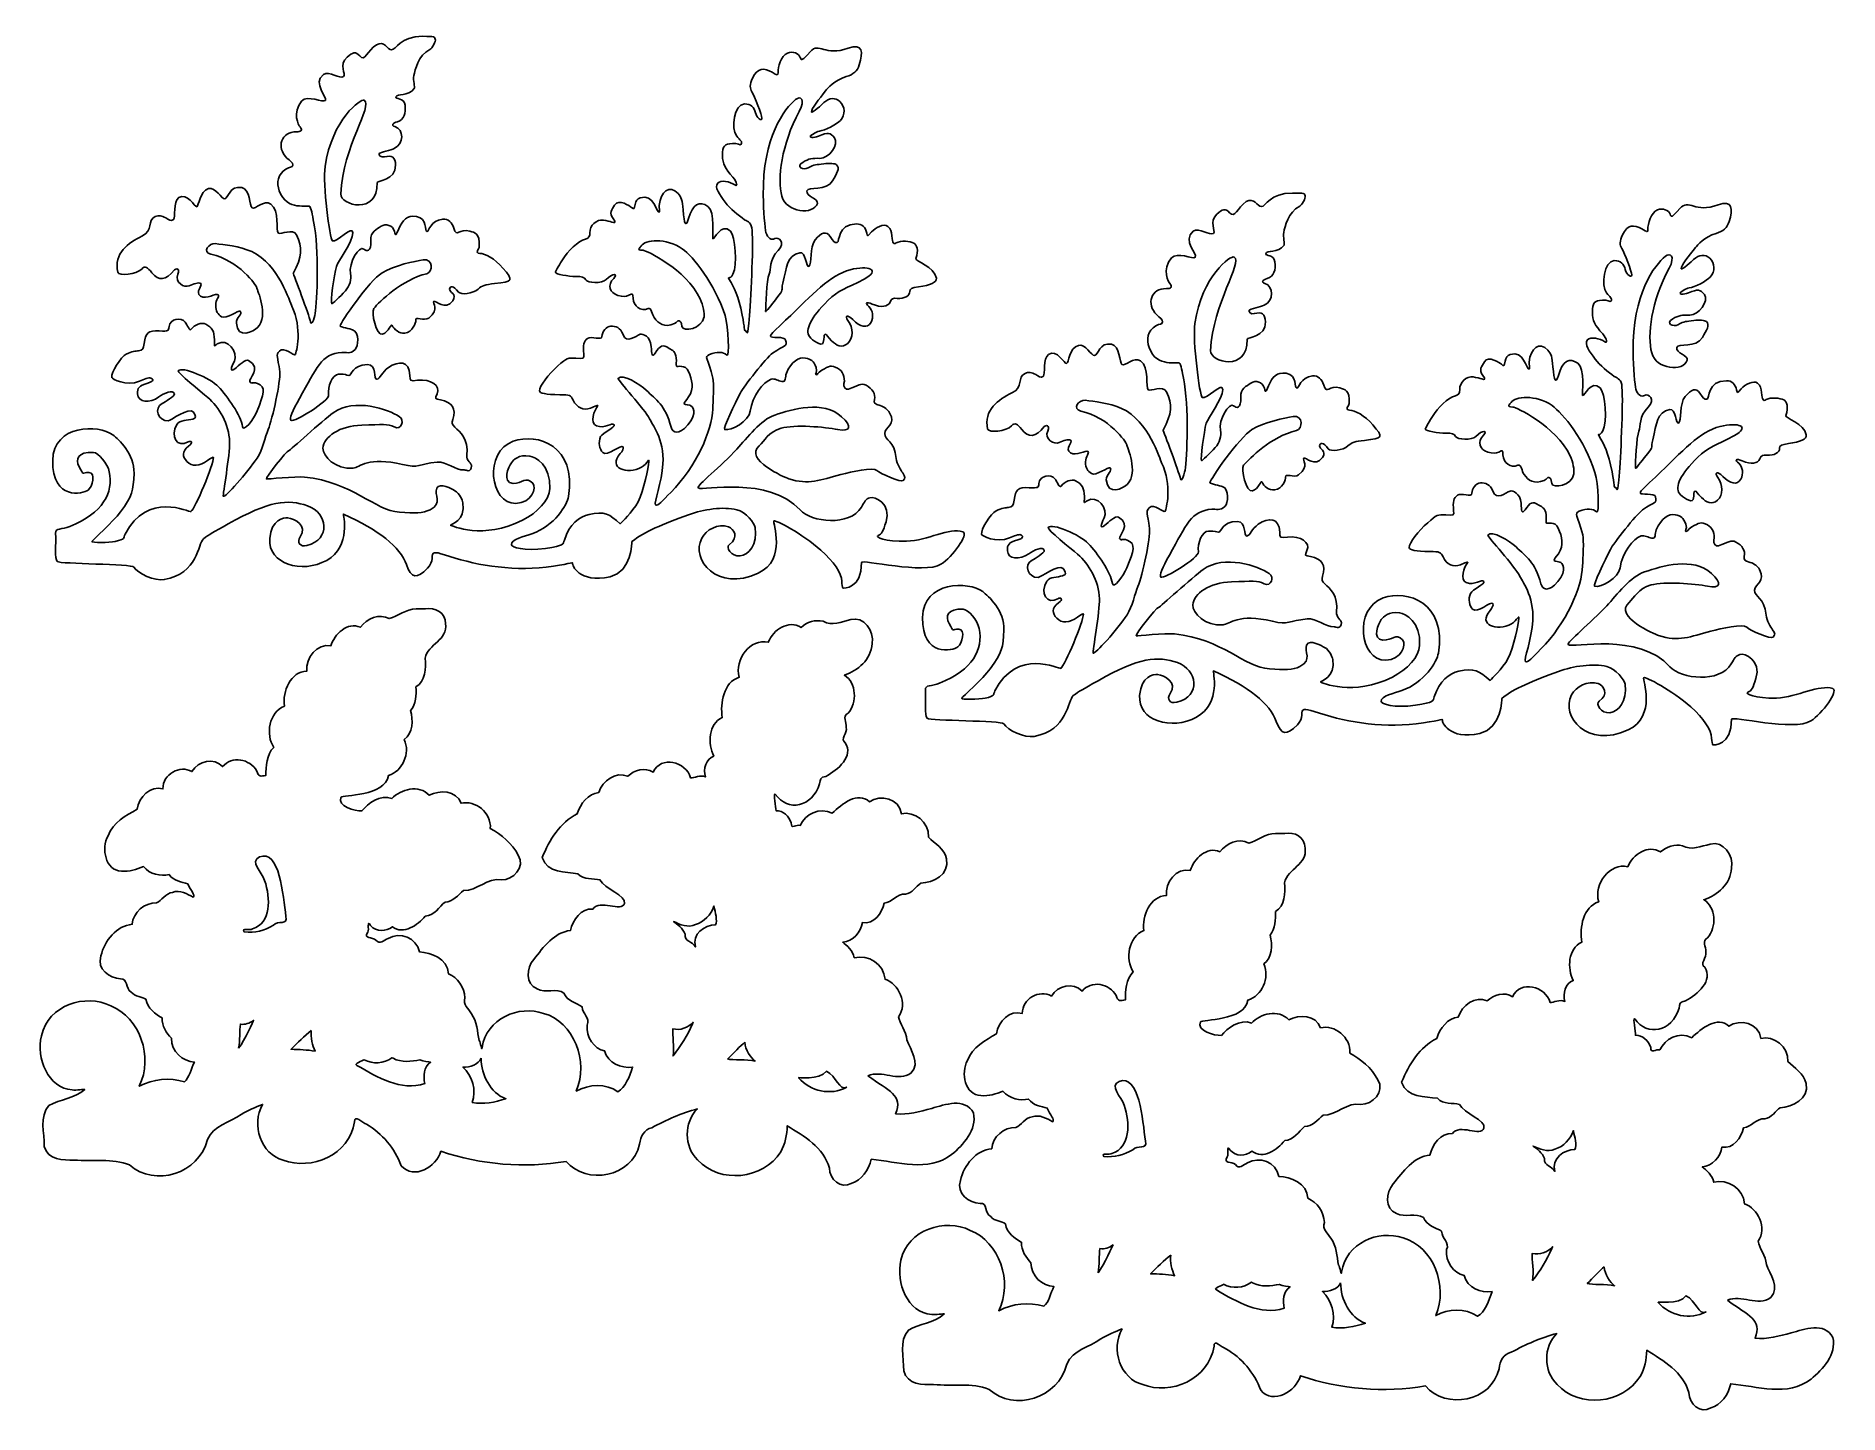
# Model space of a CAD drawing. Header units: centimetres. Extents: x -13.1 to 12.9, y -10.2 to 9.6.
import ezdxf

# ---------------------------------------------------------------- set-up
doc = ezdxf.new("R2010")
doc.units = ezdxf.units.CM
doc.header["$MEASUREMENT"] = 0
doc.layers.add('Layer 1', color=7, linetype='Continuous')

msp = doc.modelspace()

# ---------------------------------------------------------------- linework, layer by layer
at = {"layer": 'Layer 1', "color": 16}
for points in [[(0.24833, 2.46317), (0.05746, 2.53014), (-0.25755, 2.34048), (-0.56301, 2.32794), (-0.56301, 2.32794), (-0.86847, 2.3154), (-1.02952, 2.39346), (-0.97351, 2.413), (-0.97351, 2.413), (-0.9202, 2.43159), (-0.9027, 2.46774), (-0.85895, 2.60845), (-0.85895, 2.60845), (-0.77692, 2.87228), (-1.02306, 2.9786), (-1.09125, 2.95593), (-1.09125, 2.95593), (-1.15159, 2.93587), (-1.16746, 2.89798), (-1.21376, 2.8202), (-1.21376, 2.8202), (-1.38215, 2.53735), (-1.93983, 2.60207), (-2.0984, 2.77857), (-2.0984, 2.77857), (-2.54929, 3.27987), (-3.51222, 3.04577), (-3.56537, 3.09709), (-3.56537, 3.09709), (-3.59599, 3.12666), (-3.23127, 3.41643), (-3.01009, 3.65632), (-3.01009, 3.65632), (-2.86339, 3.81541), (-2.66109, 4.08162), (-2.46443, 4.14652), (-2.46443, 4.14652), (-2.20667, 4.23158), (-1.76733, 4.36502), (-1.50015, 4.12339), (-1.50015, 4.12339), (-1.34386, 3.98203), (-1.36986, 3.9015), (-1.55447, 3.9382), (-1.55447, 3.9382), (-1.74126, 3.97534), (-2.17587, 4.0127), (-2.37047, 3.95674), (-2.37047, 3.95674), (-2.55786, 3.90285), (-2.61093, 3.77178), (-2.68825, 3.70411), (-2.68825, 3.70411), (-2.91627, 3.50455), (-2.31523, 3.24705), (-2.26228, 3.22921), (-2.26228, 3.22921), (-1.97477, 3.13235), (-1.80422, 3.21271), (-1.5097, 3.28893), (-1.5097, 3.28893), (-1.35663, 3.32854), (-1.0467, 3.40352), (-0.98942, 3.34684), (-0.98942, 3.34684), (-0.94586, 3.30375), (-0.64197, 3.16867), (-0.61074, 3.20387), (-0.61074, 3.20387), (-0.57952, 3.23907), (-0.58015, 3.25209), (-0.6187, 3.31246), (-0.6187, 3.31246), (-0.64262, 3.34993), (-0.70533, 3.43929), (-0.71257, 3.52239), (-0.71257, 3.52239), (-0.7352, 3.78232), (-0.88083, 3.77938), (-0.87804, 3.88073), (-0.87804, 3.88073), (-0.87526, 3.98208), (-0.70872, 4.0025), (-0.80803, 4.17934), (-0.80803, 4.17934), (-0.83597, 4.22908), (-0.8775, 4.26311), (-0.94328, 4.2825), (-0.94328, 4.2825), (-1.02636, 4.30699), (-1.03675, 4.31864), (-1.02601, 4.36937), (-1.02601, 4.36937), (-1.00901, 4.44968), (-1.05519, 4.52751), (-1.14694, 4.57568), (-1.14694, 4.57568), (-1.21969, 4.61389), (-1.26223, 4.56807), (-1.39833, 4.52139), (-1.39833, 4.52139), (-1.44256, 4.50622), (-1.47534, 4.55497), (-1.46515, 4.60102), (-1.46515, 4.60102), (-1.4448, 4.693), (-1.48208, 4.78225), (-1.55743, 4.82181), (-1.55743, 4.82181), (-1.65411, 4.87258), (-1.6759, 4.85353), (-1.78337, 4.79286), (-1.78337, 4.79286), (-1.85306, 4.7535), (-1.84224, 4.72363), (-1.86769, 4.72771), (-1.86769, 4.72771), (-1.89315, 4.73178), (-1.8433, 4.76503), (-1.86782, 4.83124), (-1.86782, 4.83124), (-1.90565, 4.93337), (-1.93762, 4.95072), (-2.02203, 4.9684), (-2.02203, 4.9684), (-2.11114, 4.98708), (-2.2273, 4.9206), (-2.29569, 4.74942), (-2.29569, 4.74942), (-2.3168, 4.69661), (-2.29842, 4.61933), (-2.36093, 4.62998), (-2.36093, 4.62998), (-2.40897, 4.63816), (-2.46456, 4.68011), (-2.51437, 4.66317), (-2.51437, 4.66317), (-2.62811, 4.6245), (-2.78762, 4.42473), (-2.81597, 4.20468), (-2.81597, 4.20468), (-2.83531, 4.05462), (-3.09197, 3.91366), (-3.1851, 3.93864), (-3.1851, 3.93864), (-3.21369, 3.94631), (-3.03459, 4.32189), (-2.95758, 4.46891), (-2.95758, 4.46891), (-2.91363, 4.55281), (-2.58792, 4.97309), (-2.49458, 5.03899), (-2.49458, 5.03899), (-2.32147, 5.1612), (-2.27936, 5.12572), (-2.30683, 5.2272), (-2.30683, 5.2272), (-2.31399, 5.28783), (-2.53108, 5.25107), (-2.52322, 5.2815), (-2.52322, 5.2815), (-2.51624, 5.3085), (-2.57065, 5.26163), (-2.30683, 5.51315), (-2.30683, 5.51315), (-1.90597, 5.89532), (-1.6721, 6.16512), (-1.37446, 6.24114), (-1.37446, 6.24114), (-1.11516, 6.30737), (-0.92402, 6.24151), (-1.17673, 6.10668), (-1.17673, 6.10668), (-1.43897, 5.96676), (-1.54253, 5.95096), (-1.69813, 5.79696), (-1.69813, 5.79696), (-1.94761, 5.55003), (-2.03008, 5.37294), (-1.96239, 5.27677), (-1.96239, 5.27677), (-1.92662, 5.22596), (-1.78586, 5.12869), (-1.76341, 5.19063), (-1.76341, 5.19063), (-1.74114, 5.25211), (-1.76507, 5.30955), (-1.73722, 5.31045), (-1.73722, 5.31045), (-1.70938, 5.31136), (-1.70677, 5.27535), (-1.64335, 5.21634), (-1.64335, 5.21634), (-1.5715, 5.14949), (-1.49821, 5.10272), (-1.41105, 5.18015), (-1.41105, 5.18015), (-1.33017, 5.252), (-1.32947, 5.40084), (-1.40787, 5.50772), (-1.40787, 5.50772), (-1.45967, 5.57833), (-1.41988, 5.60113), (-1.33787, 5.5222), (-1.33787, 5.5222), (-1.22817, 5.41662), (-1.13183, 5.38664), (-1.07533, 5.48419), (-1.07533, 5.48419), (-1.0349, 5.55403), (-1.05009, 5.66176), (-1.10716, 5.71041), (-1.10716, 5.71041), (-1.1699, 5.76391), (-1.14377, 5.78272), (-1.05783, 5.74661), (-1.05783, 5.74661), (-0.92866, 5.69233), (-0.83033, 5.70367), (-0.80167, 5.77557), (-0.80167, 5.77557), (-0.78215, 5.82454), (-0.762, 5.83455), (-0.69666, 5.82805), (-0.69666, 5.82805), (-0.5984, 5.81827), (-0.51558, 5.86533), (-0.51687, 5.9294), (-0.51687, 5.9294), (-0.51764, 5.96752), (-0.49278, 5.98031), (-0.39117, 5.99455), (-0.39117, 5.99455), (-0.21727, 6.01892), (-0.12389, 6.0601), (-0.13342, 6.11942), (-0.13342, 6.11942), (-0.16037, 6.28717), (-0.44285, 6.36002), (-0.42777, 6.40175), (-0.42777, 6.40175), (-0.38474, 6.5208), (-0.41511, 6.6035), (-0.458, 6.62435), (-0.458, 6.62435), (-0.50812, 6.64872), (-0.64422, 6.66978), (-0.71282, 6.62797), (-0.71282, 6.62797), (-0.75358, 6.60313), (-0.76478, 6.6194), (-0.7775, 6.73012), (-0.7775, 6.73012), (-0.78465, 6.7923), (-0.78685, 6.825), (-0.83513, 6.86644), (-0.83513, 6.86644), (-0.8898, 6.91335), (-1.01516, 6.84527), (-1.07056, 6.78542), (-1.07056, 6.78542), (-1.1343, 6.71657), (-1.1261, 6.71614), (-1.13739, 6.76732), (-1.13739, 6.76732), (-1.15631, 6.85312), (-1.20394, 6.90207), (-1.28536, 6.90125), (-1.28536, 6.90125), (-1.567, 6.89844), (-1.52242, 6.6425), (-1.5638, 6.63521), (-1.5638, 6.63521), (-1.60518, 6.62792), (-1.6182, 6.64742), (-1.66567, 6.72006), (-1.66567, 6.72006), (-1.72096, 6.80466), (-1.79067, 6.77864), (-1.87976, 6.67322), (-1.87976, 6.67322), (-1.96887, 6.5678), (-1.91965, 6.32283), (-1.97429, 6.28954), (-1.97429, 6.28954), (-2.00876, 6.26854), (-2.01723, 6.50515), (-2.09961, 6.48671), (-2.09961, 6.48671), (-2.29393, 6.44322), (-2.28441, 6.28645), (-2.34661, 6.04884), (-2.34661, 6.04884), (-2.38077, 5.91835), (-2.31397, 5.9798), (-2.44185, 5.82314), (-2.44185, 5.82314), (-2.51249, 5.73659), (-2.59422, 5.61939), (-2.59459, 5.6396), (-2.59459, 5.6396), (-2.5958, 5.70525), (-2.58181, 6.09548), (-2.54533, 6.17576), (-2.54533, 6.17576), (-2.5139, 6.24494), (-2.55178, 6.38181), (-2.41388, 6.51971), (-2.41388, 6.51971), (-2.29889, 6.63476), (-2.41132, 6.72182), (-2.46435, 6.6895), (-2.46435, 6.6895), (-2.50656, 6.66377), (-2.56571, 6.69148), (-2.58988, 6.77786), (-2.58988, 6.77786), (-2.60484, 6.83132), (-2.62606, 7.09266), (-2.62924, 7.31253), (-2.62924, 7.31253), (-2.64124, 8.15091), (-2.31988, 8.56858), (-2.16314, 8.69481), (-2.16314, 8.69481), (-2.09291, 8.75137), (-2.01431, 8.70075), (-2.11146, 8.52171), (-2.11146, 8.52171), (-2.3663, 8.05203), (-2.42819, 7.5464), (-2.36159, 7.30143), (-2.36159, 7.30143), (-2.29691, 7.06354), (-1.90299, 7.02327), (-1.8486, 7.19805), (-1.8486, 7.19805), (-1.82831, 7.26324), (-2.0158, 7.29685), (-1.99975, 7.37903), (-1.99975, 7.37903), (-1.9871, 7.44382), (-1.7169, 7.36899), (-1.63062, 7.522), (-1.63062, 7.522), (-1.57226, 7.62549), (-1.51751, 7.70765), (-1.57317, 7.75509), (-1.57317, 7.75509), (-1.59253, 7.7716), (-1.67619, 7.7795), (-1.75472, 7.76813), (-1.75472, 7.76813), (-1.8658, 7.75205), (-1.88967, 7.76246), (-1.98384, 7.70841), (-1.98384, 7.70841), (-2.04633, 7.67255), (-2.17587, 7.72433), (-2.05544, 7.79347), (-2.05544, 7.79347), (-1.97287, 7.84087), (-1.92008, 7.85147), (-1.81359, 7.84595), (-1.81359, 7.84595), (-1.68206, 7.83914), (-1.53398, 8.05386), (-1.60198, 8.14276), (-1.60198, 8.14276), (-1.65922, 8.21758), (-1.69651, 8.22373), (-1.8311, 8.16809), (-1.8311, 8.16809), (-1.9086, 8.13605), (-1.96891, 8.14191), (-1.94565, 8.17352), (-1.94565, 8.17352), (-1.93067, 8.19388), (-1.83243, 8.24015), (-1.81948, 8.24048), (-1.81948, 8.24048), (-1.74321, 8.24247), (-1.56453, 8.34147), (-1.51765, 8.39432), (-1.51765, 8.39432), (-1.44467, 8.4766), (-1.44793, 8.59073), (-1.52561, 8.66578), (-1.52561, 8.66578), (-1.58934, 8.72735), (-1.68039, 8.72003), (-1.75632, 8.64949), (-1.75632, 8.64949), (-1.7759, 8.6313), (-1.93017, 8.48464), (-1.93452, 8.51557), (-1.93452, 8.51557), (-1.9405, 8.55816), (-1.81931, 8.70637), (-1.73086, 8.81961), (-1.73086, 8.81961), (-1.70246, 8.85598), (-1.60531, 8.97029), (-1.43174, 9.02412), (-1.43174, 9.02412), (-1.33109, 9.05533), (-1.27293, 9.10174), (-1.2445, 9.19482), (-1.2445, 9.19482), (-1.18958, 9.37461), (-1.19201, 9.51384), (-1.40529, 9.43393), (-1.40529, 9.43393), (-1.74092, 9.30817), (-1.82054, 9.5324), (-1.9552, 9.38245), (-1.9552, 9.38245), (-2.0682, 9.25664), (-2.07925, 9.24888), (-2.09522, 9.2992), (-2.09522, 9.2992), (-2.11484, 9.36106), (-2.20208, 9.39409), (-2.27819, 9.36255), (-2.27819, 9.36255), (-2.37797, 9.3212), (-2.41731, 9.16567), (-2.41661, 9.08022), (-2.41661, 9.08022), (-2.41628, 9.03973), (-2.42442, 9.04045), (-2.50253, 9.08746), (-2.50253, 9.08746), (-2.61637, 9.15597), (-2.71293, 9.15325), (-2.78329, 9.00336), (-2.78329, 9.00336), (-2.82752, 8.90914), (-2.82205, 8.85248), (-2.79211, 8.80513), (-2.79211, 8.80513), (-2.75406, 8.74497), (-2.64816, 8.46847), (-2.64732, 8.42689), (-2.64732, 8.42689), (-2.64625, 8.3737), (-2.72634, 8.43102), (-2.74253, 8.5029), (-2.74253, 8.5029), (-2.7601, 8.5809), (-2.80541, 8.6339), (-2.90189, 8.6314), (-2.90189, 8.6314), (-3.04623, 8.62764), (-3.09766, 8.2756), (-3.01241, 8.16666), (-3.01241, 8.16666), (-2.96382, 8.10456), (-2.92498, 8.08869), (-2.94644, 8.05046), (-2.94644, 8.05046), (-2.95957, 8.02706), (-2.99913, 8.06801), (-3.07219, 8.06233), (-3.07219, 8.06233), (-3.18698, 8.0534), (-3.21959, 8.02383), (-3.21693, 7.8912), (-3.21693, 7.8912), (-3.21437, 7.76421), (-3.18523, 7.70486), (-3.06736, 7.57449), (-3.06736, 7.57449), (-3.00359, 7.50395), (-2.99568, 7.43408), (-3.03873, 7.46356), (-3.03873, 7.46356), (-3.10959, 7.51209), (-3.24539, 7.53695), (-3.28607, 7.49108), (-3.28607, 7.49108), (-3.34045, 7.42977), (-3.25569, 7.32322), (-3.17731, 7.21369), (-3.17731, 7.21369), (-3.1071, 7.11558), (-2.98968, 7.02926), (-2.9003, 6.96278), (-2.9003, 6.96278), (-2.87897, 6.94691), (-2.80737, 6.93067), (-2.7937, 6.84514), (-2.7937, 6.84514), (-2.7678, 6.68315), (-2.80298, 5.87835), (-2.82711, 5.58373), (-2.82711, 5.58373), (-2.85745, 5.2134), (-2.85814, 5.36022), (-2.88439, 5.36113), (-2.88439, 5.36113), (-2.91064, 5.36203), (-2.89253, 5.39461), (-2.93212, 5.58735), (-2.93212, 5.58735), (-2.99179, 5.87775), (-3.0408, 5.96838), (-3.12305, 6.11037), (-3.12305, 6.11037), (-3.14501, 6.14829), (-3.11464, 6.08805), (-3.06577, 6.17734), (-3.06577, 6.17734), (-2.99583, 6.30514), (-3.03449, 6.72858), (-3.10237, 6.79628), (-3.10237, 6.79628), (-3.2366, 6.93015), (-3.33278, 6.66407), (-3.35694, 6.6895), (-3.35694, 6.6895), (-3.36755, 6.70067), (-3.31591, 7.07638), (-3.42854, 7.15462), (-3.42854, 7.15462), (-3.54822, 7.23775), (-3.64737, 7.1871), (-3.70698, 6.97726), (-3.70698, 6.97726), (-3.74286, 6.85095), (-3.7692, 6.89364), (-3.78494, 7.10213), (-3.78494, 7.10213), (-3.79546, 7.24143), (-3.81121, 7.28963), (-3.85813, 7.34102), (-3.85813, 7.34102), (-3.98179, 7.47645), (-4.10636, 7.36764), (-4.13021, 7.1691), (-4.13021, 7.1691), (-4.13325, 7.14371), (-4.11289, 7.07213), (-4.13021, 7.06956), (-4.13021, 7.06956), (-4.17228, 7.06331), (-4.20378, 7.3467), (-4.40228, 7.27768), (-4.40228, 7.27768), (-4.44473, 7.26292), (-4.46628, 7.23752), (-4.47547, 7.18176), (-4.47547, 7.18176), (-4.48695, 7.11207), (-4.4927, 7.1071), (-4.52798, 7.13833), (-4.52798, 7.13833), (-4.54989, 7.15773), (-4.71414, 7.26985), (-4.77141, 7.17271), (-4.77141, 7.17271), (-4.81264, 7.10278), (-4.85909, 7.06112), (-4.79368, 6.97726), (-4.79368, 6.97726), (-4.74617, 6.91634), (-4.77318, 6.91152), (-4.81118, 6.92659), (-4.81118, 6.92659), (-4.8349, 6.93599), (-4.8898, 6.94877), (-4.9337, 6.95554), (-4.9337, 6.95554), (-5.0337, 6.97097), (-5.13155, 6.87949), (-5.1294, 6.77275), (-5.1294, 6.77275), (-5.12831, 6.71841), (-5.1422, 6.69828), (-5.18987, 6.68407), (-5.18987, 6.68407), (-5.30341, 6.65025), (-5.43737, 6.52763), (-5.53194, 6.37098), (-5.53194, 6.37098), (-5.58337, 6.2858), (-5.62595, 6.21113), (-5.62582, 6.20448), (-5.62582, 6.20448), (-5.62532, 6.17981), (-5.43853, 6.14204), (-5.32829, 6.14476), (-5.32829, 6.14476), (-5.23933, 6.14696), (-5.20917, 6.1358), (-5.18827, 6.0959), (-5.18827, 6.0959), (-5.16501, 6.05148), (-4.95415, 6.03743), (-4.89507, 6.09885), (-4.89507, 6.09885), (-4.79693, 6.20086), (-4.71811, 6.18156), (-4.78524, 6.1158), (-4.78524, 6.1158), (-4.8814, 6.02162), (-4.84357, 5.90682), (-4.72368, 5.87148), (-4.72368, 5.87148), (-4.65046, 5.8499), (-4.6112, 5.84979), (-4.56616, 5.87329), (-4.56616, 5.87329), (-4.51011, 5.90255), (-4.50708, 5.90061), (-4.5057, 5.83167), (-4.5057, 5.83167), (-4.50335, 5.71476), (-4.39195, 5.63754), (-4.28931, 5.68146), (-4.28931, 5.68146), (-4.24096, 5.70214), (-4.23326, 5.59613), (-4.20181, 5.55115), (-4.20181, 5.55115), (-4.14004, 5.46285), (-4.0556, 5.40376), (-3.91064, 5.46428), (-3.91064, 5.46428), (-3.8611, 5.48496), (-3.87126, 5.51496), (-3.84381, 5.5041), (-3.84381, 5.5041), (-3.81636, 5.49324), (-3.81444, 5.49735), (-3.80085, 5.42085), (-3.80085, 5.42085), (-3.7868, 5.3418), (-3.5097, 5.38823), (-3.48332, 5.5602), (-3.48332, 5.5602), (-3.47583, 5.60901), (-3.49404, 5.72888), (-3.53767, 5.8201), (-3.53767, 5.8201), (-3.74512, 6.25386), (-4.32463, 6.52157), (-4.3625, 6.52119), (-4.3625, 6.52119), (-4.46981, 6.52016), (-4.40212, 6.56111), (-4.38796, 6.58635), (-4.38796, 6.58635), (-4.33794, 6.67548), (-4.03008, 6.70643), (-3.79608, 6.54157), (-3.79608, 6.54157), (-3.64324, 6.43389), (-3.32404, 6.03948), (-3.18033, 5.58011), (-3.18033, 5.58011), (-3.13048, 5.42076), (-3.11182, 4.97179), (-3.15488, 5.01184), (-3.15488, 5.01184), (-3.2067, 5.06006), (-3.29618, 5.06313), (-3.40508, 5.01908), (-3.40508, 5.01908), (-3.48768, 4.98567), (-3.42949, 4.97217), (-3.35584, 4.67955), (-3.35584, 4.67955), (-3.33668, 4.60342), (-3.35293, 4.33519), (-3.35694, 4.23183), (-3.35694, 4.23183), (-3.36868, 3.92936), (-3.59017, 3.40142), (-3.96262, 3.03259), (-3.96262, 3.03259), (-4.08137, 2.91499), (-4.15129, 2.82698), (-4.18112, 2.85277), (-4.18112, 2.85277), (-4.21095, 2.87856), (-4.08939, 3.17561), (-4.07452, 3.44276), (-4.07452, 3.44276), (-4.05503, 3.79899), (-4.24151, 4.03483), (-4.26863, 4.09247), (-4.26863, 4.09247), (-4.32729, 4.21715), (-4.73371, 4.65703), (-4.72208, 4.67522), (-4.72208, 4.67522), (-4.6728, 4.75231), (-4.40526, 4.5929), (-4.31644, 4.50596), (-4.31644, 4.50596), (-4.16755, 4.36022), (-4.04814, 4.29967), (-3.95733, 3.9723), (-3.95733, 3.9723), (-3.93464, 3.89051), (-3.84994, 3.84696), (-3.71486, 4.00585), (-3.71486, 4.00585), (-3.56975, 4.17653), (-3.64916, 4.2828), (-3.68629, 4.28793), (-3.68629, 4.28793), (-3.8021, 4.30394), (-3.78152, 4.30063), (-3.70698, 4.40737), (-3.70698, 4.40737), (-3.61875, 4.53373), (-3.65661, 4.65214), (-3.70742, 4.77541), (-3.70742, 4.77541), (-3.75078, 4.88671), (-3.87402, 4.83346), (-3.88041, 4.85258), (-3.88041, 4.85258), (-3.89148, 4.88577), (-3.87583, 4.90031), (-3.88359, 4.97022), (-3.88359, 4.97022), (-3.89406, 5.06457), (-3.93761, 5.07549), (-3.98624, 5.10808), (-3.98624, 5.10808), (-4.08606, 5.17498), (-4.11207, 5.14269), (-4.18748, 5.0408), (-4.18748, 5.0408), (-4.23724, 4.97357), (-4.23725, 5.02381), (-4.24476, 5.13671), (-4.24476, 5.13671), (-4.25429, 5.27987), (-4.36716, 5.32305), (-4.40286, 5.31056), (-4.40286, 5.31056), (-4.46814, 5.28772), (-4.6028, 5.16991), (-4.65049, 5.30683), (-4.65049, 5.30683), (-4.68697, 5.41157), (-4.75837, 5.42996), (-4.83028, 5.42809), (-4.83028, 5.42809), (-4.88927, 5.42655), (-4.95576, 5.34666), (-4.95438, 5.27788), (-4.95438, 5.27788), (-4.95317, 5.21734), (-5.10844, 5.2899), (-5.16122, 5.25073), (-5.16122, 5.25073), (-5.21784, 5.20871), (-5.22912, 5.16032), (-5.21691, 5.02451), (-5.21691, 5.02451), (-5.21096, 4.9584), (-5.21413, 4.95752), (-5.33147, 4.9666), (-5.33147, 4.9666), (-5.44458, 4.97534), (-5.45949, 4.96854), (-5.59081, 4.85439), (-5.59081, 4.85439), (-5.72436, 4.73831), (-5.85776, 4.55956), (-5.85652, 4.49786), (-5.85652, 4.49786), (-5.85578, 4.46098), (-5.76479, 4.44306), (-5.56377, 4.43995), (-5.56377, 4.43995), (-5.41411, 4.43763), (-5.40427, 4.43329), (-5.36965, 4.36032), (-5.36965, 4.36032), (-5.31885, 4.25323), (-5.21857, 4.20818), (-5.11985, 4.24811), (-5.11985, 4.24811), (-5.05967, 4.27246), (-4.9935, 4.30111), (-5.01644, 4.27526), (-5.01644, 4.27526), (-5.06438, 4.22121), (-5.13546, 4.03147), (-5.03394, 3.99112), (-5.03394, 3.99112), (-4.91161, 3.94251), (-4.81418, 4.05095), (-4.78023, 4.00593), (-4.78023, 4.00593), (-4.75465, 3.97199), (-4.94606, 3.89373), (-4.97348, 3.83548), (-4.97348, 3.83548), (-5.01251, 3.75257), (-4.98903, 3.6533), (-4.94325, 3.60745), (-4.94325, 3.60745), (-4.87582, 3.53992), (-4.67675, 3.73218), (-4.65049, 3.68708), (-4.65049, 3.68708), (-4.63839, 3.66631), (-4.65993, 3.62669), (-4.69186, 3.59069), (-4.69186, 3.59069), (-4.87673, 3.38225), (-4.59094, 3.28331), (-4.38319, 3.39571), (-4.38319, 3.39571), (-4.2989, 3.44131), (-4.26179, 3.57321), (-4.28246, 3.43423), (-4.28246, 3.43423), (-4.30314, 3.29525), (-4.37681, 2.96254), (-4.46588, 2.8398), (-4.46588, 2.8398), (-4.5766, 2.68723), (-4.69186, 2.58131), (-4.69186, 2.58131), (-4.69186, 2.58131), (-4.84536, 2.71812), (-4.92038, 2.76568), (-5.1408, 2.71571), (-5.1408, 2.71571), (-5.27816, 2.68456), (-5.42499, 2.57274), (-5.49611, 2.34604), (-5.49611, 2.34604), (-5.51564, 2.2838), (-5.49272, 2.2665), (-5.76682, 2.22469), (-5.76682, 2.22469), (-6.08287, 2.17647), (-6.25721, 2.24552), (-6.26066, 2.27908), (-6.26066, 2.27908), (-6.26873, 2.35772), (-6.0679, 2.39681), (-5.96476, 2.43419), (-5.96476, 2.43419), (-5.63834, 2.55249), (-5.45669, 2.8482), (-5.43648, 2.97403), (-5.43648, 2.97403), (-5.31916, 3.7046), (-5.88358, 3.89501), (-6.23361, 3.76987), (-6.23361, 3.76987), (-6.66453, 3.6158), (-6.57079, 2.86253), (-6.19542, 2.87268), (-6.19542, 2.87268), (-5.97068, 2.87876), (-5.89198, 3.09643), (-5.95287, 3.16406), (-5.95287, 3.16406), (-6.05482, 3.27727), (-6.09794, 3.15118), (-6.23676, 3.16278), (-6.23676, 3.16278), (-6.39859, 3.1763), (-6.30349, 3.40286), (-6.25959, 3.45894), (-6.25959, 3.45894), (-6.22768, 3.49971), (-6.15938, 3.58141), (-5.99478, 3.55627), (-5.99478, 3.55627), (-5.91499, 3.54408), (-5.6885, 3.42555), (-5.70696, 3.08624), (-5.70696, 3.08624), (-5.71583, 2.92131), (-5.88286, 2.74028), (-6.09996, 2.63017), (-6.09996, 2.63017), (-6.66077, 2.34572), (-7.12747, 2.55107), (-7.13575, 2.55959), (-7.13575, 2.55959), (-7.14403, 2.56811), (-6.91075, 2.62472), (-6.95914, 2.88377), (-6.95914, 2.88377), (-6.96589, 2.91989), (-7.00653, 3.0175), (-7.07629, 3.05693), (-7.07629, 3.05693), (-7.11066, 3.07636), (-7.29368, 3.18328), (-7.33623, 3.09083), (-7.33623, 3.09083), (-7.37877, 2.99837), (-7.24509, 2.87599), (-7.43163, 2.78155), (-7.43163, 2.78155), (-7.53786, 2.72778), (-7.65257, 2.73456), (-7.87242, 2.74781), (-7.87242, 2.74781), (-8.23664, 2.76954), (-8.54727, 3.18247), (-9.24234, 3.25274), (-9.24234, 3.25274), (-9.3709, 3.26586), (-9.78707, 3.22128), (-9.79126, 3.22559), (-9.79126, 3.22559), (-9.80772, 3.24252), (-9.50337, 3.63196), (-9.47145, 3.63279), (-9.47145, 3.63279), (-9.45275, 3.63327), (-8.98613, 4.06579), (-8.82866, 4.17934), (-8.82866, 4.17934), (-8.52272, 4.39995), (-8.03424, 4.22957), (-7.87401, 4.12324), (-7.87401, 4.12324), (-7.79601, 4.07147), (-7.84686, 3.92324), (-7.94879, 3.97559), (-7.94879, 3.97559), (-8.0454, 4.02521), (-8.11571, 4.00957), (-8.41815, 4.0018), (-8.41815, 4.0018), (-8.73469, 3.99366), (-8.96736, 3.83394), (-8.97659, 3.66898), (-8.97659, 3.66898), (-8.98281, 3.55778), (-8.79647, 3.35682), (-8.54067, 3.38304), (-8.54067, 3.38304), (-8.44579, 3.39276), (-8.32549, 3.5538), (-7.82841, 3.43371), (-7.82841, 3.43371), (-7.59375, 3.37702), (-7.59969, 3.4405), (-7.33044, 3.46824), (-7.33044, 3.46824), (-7.19226, 3.48248), (-7.06666, 3.34684), (-6.9395, 3.35557), (-6.9395, 3.35557), (-6.91501, 3.35725), (-6.84369, 3.30606), (-6.83317, 3.41497), (-6.83317, 3.41497), (-6.83013, 3.44649), (-6.91312, 3.48993), (-6.90345, 3.56945), (-6.90345, 3.56945), (-6.87528, 3.80116), (-7.00006, 3.90428), (-7.07529, 3.97303), (-7.07529, 3.97303), (-7.11644, 4.01064), (-7.12269, 4.03137), (-7.10552, 4.08342), (-7.10552, 4.08342), (-7.05381, 4.24017), (-7.11203, 4.33367), (-7.28213, 4.36575), (-7.28213, 4.36575), (-7.3638, 4.38115), (-7.36477, 4.38183), (-7.33145, 4.45262), (-7.33145, 4.45262), (-7.27679, 4.56874), (-7.42173, 4.66948), (-7.61308, 4.64807), (-7.61308, 4.64807), (-7.72201, 4.63589), (-7.72279, 4.63621), (-7.72445, 4.71866), (-7.72445, 4.71866), (-7.72871, 4.93094), (-7.8859, 4.93285), (-8.03255, 4.83194), (-8.03255, 4.83194), (-8.12681, 4.76709), (-8.15182, 4.66678), (-8.19859, 4.66255), (-8.19859, 4.66255), (-8.24918, 4.65798), (-8.19945, 4.87487), (-8.33383, 4.87318), (-8.33383, 4.87318), (-8.56264, 4.87037), (-8.55817, 4.71413), (-8.6059, 4.71866), (-8.6059, 4.71866), (-8.65364, 4.72318), (-8.63582, 4.73769), (-8.75069, 4.7347), (-8.75069, 4.7347), (-8.84114, 4.73235), (-8.91625, 4.5563), (-8.89552, 4.43533), (-8.89552, 4.43533), (-8.88135, 4.35268), (-9.39146, 4.03555), (-9.43804, 4.07076), (-9.43804, 4.07076), (-9.46556, 4.09156), (-9.41564, 4.20523), (-9.31394, 4.38747), (-9.31394, 4.38747), (-9.06524, 4.83307), (-9.00231, 5.02448), (-8.70296, 5.04985), (-8.70296, 5.04985), (-8.6469, 5.0546), (-8.58188, 5.01986), (-8.51362, 5.08966), (-8.51362, 5.08966), (-8.46903, 5.13526), (-8.44481, 5.33554), (-8.55181, 5.37742), (-8.55181, 5.37742), (-8.57779, 5.38758), (-8.72974, 5.41673), (-8.73001, 5.4299), (-8.73001, 5.4299), (-8.73091, 5.4749), (-8.30478, 6.08697), (-8.1254, 6.19562), (-8.1254, 6.19562), (-7.94566, 6.30449), (-7.65021, 6.36598), (-7.53195, 6.38396), (-7.53195, 6.38396), (-7.3819, 6.40677), (-7.39273, 6.20556), (-7.48104, 6.18451), (-7.48104, 6.18451), (-7.84062, 6.09882), (-8.16382, 5.7793), (-8.24431, 5.68262), (-8.24431, 5.68262), (-8.28599, 5.63255), (-8.20888, 5.28619), (-8.11821, 5.31343), (-8.11821, 5.31343), (-8.02755, 5.34067), (-7.99338, 5.47097), (-7.97889, 5.43921), (-7.97889, 5.43921), (-7.95367, 5.38391), (-7.87893, 5.31673), (-7.79696, 5.32733), (-7.79696, 5.32733), (-7.68607, 5.34167), (-7.63257, 5.47697), (-7.63974, 5.5131), (-7.63974, 5.5131), (-7.65178, 5.57373), (-7.51733, 5.49472), (-7.45202, 5.54471), (-7.45202, 5.54471), (-7.28597, 5.67183), (-7.40688, 5.76219), (-7.37856, 5.78414), (-7.37856, 5.78414), (-7.34915, 5.80691), (-7.21642, 5.64049), (-7.10635, 5.79531), (-7.10635, 5.79531), (-7.03948, 5.88938), (-7.15554, 5.91841), (-7.15118, 5.96197), (-7.15118, 5.96197), (-7.14697, 6.00409), (-7.09656, 6.02547), (-7.02318, 5.91955), (-7.02318, 5.91955), (-6.9928, 5.87569), (-6.81252, 5.89476), (-6.74116, 5.96197), (-6.74116, 5.96197), (-6.689, 6.0111), (-6.63532, 6.02813), (-6.5025, 6.0416), (-6.5025, 6.0416), (-6.23359, 6.06889), (-6.22644, 6.0845), (-6.38158, 6.26421), (-6.38158, 6.26421), (-6.50075, 6.40225), (-6.64227, 6.47404), (-6.71571, 6.47739), (-6.71571, 6.47739), (-6.79323, 6.48092), (-6.72593, 6.53751), (-6.72366, 6.57368), (-6.72366, 6.57368), (-6.71112, 6.77328), (-6.79113, 6.77593), (-6.85731, 6.79628), (-6.85731, 6.79628), (-7.01408, 6.84449), (-7.0451, 6.69206), (-7.08961, 6.83791), (-7.08961, 6.83791), (-7.11519, 6.92175), (-7.17025, 6.97853), (-7.25031, 6.97002), (-7.25031, 6.97002), (-7.42477, 6.95146), (-7.44922, 6.79206), (-7.47624, 6.79266), (-7.47624, 6.79266), (-7.51995, 6.79363), (-7.46099, 6.98252), (-7.63057, 7.00803), (-7.63057, 7.00803), (-7.7692, 7.02888), (-7.82993, 6.9524), (-7.88356, 6.82886), (-7.88356, 6.82886), (-7.92725, 6.7282), (-7.92903, 6.72756), (-7.94561, 6.79266), (-7.94561, 6.79266), (-7.96871, 6.88338), (-8.07182, 6.91289), (-8.1389, 6.86719), (-8.1389, 6.86719), (-8.20361, 6.8231), (-8.29289, 6.78785), (-8.2861, 6.66417), (-8.2861, 6.66417), (-8.27653, 6.48983), (-8.34925, 6.50347), (-8.38798, 6.53951), (-8.38798, 6.53951), (-8.45359, 6.60056), (-8.61191, 6.33011), (-8.57886, 6.18639), (-8.57886, 6.18639), (-8.56055, 6.10678), (-8.58854, 6.00759), (-8.65364, 5.93664), (-8.65364, 5.93664), (-8.73122, 5.85209), (-8.84512, 5.74425), (-8.85093, 5.75023), (-8.85093, 5.75023), (-8.86873, 5.76854), (-8.8182, 6.16418), (-8.78252, 6.28954), (-8.78252, 6.28954), (-8.76296, 6.35824), (-8.54283, 6.64508), (-8.54545, 6.77275), (-8.54545, 6.77275), (-8.54794, 6.89491), (-8.78195, 6.62256), (-8.84065, 6.65725), (-8.84065, 6.65725), (-8.87814, 6.67939), (-8.98246, 7.48459), (-8.94638, 7.72669), (-8.94638, 7.72669), (-8.84423, 8.41664), (-8.42656, 8.7117), (-8.38157, 8.68388), (-8.38157, 8.68388), (-8.25058, 8.6029), (-8.68818, 8.02763), (-8.72046, 7.33379), (-8.72046, 7.33379), (-8.72804, 7.17089), (-8.18462, 7.01854), (-8.19382, 7.49667), (-8.19382, 7.49667), (-8.19447, 7.52997), (-7.92264, 7.5247), (-7.9297, 7.74822), (-7.9297, 7.74822), (-7.93358, 7.86879), (-7.98306, 7.89369), (-8.0904, 7.86767), (-8.0904, 7.86767), (-8.14187, 7.85519), (-8.17702, 7.89483), (-8.16518, 7.91653), (-8.16518, 7.91653), (-8.15601, 7.93334), (-7.9927, 7.96783), (-7.94879, 7.98893), (-7.94879, 7.98893), (-7.80651, 8.05727), (-7.80736, 8.26072), (-7.94084, 8.30383), (-7.94084, 8.30383), (-7.9949, 8.32129), (-7.9753, 8.35211), (-7.90424, 8.37441), (-7.90424, 8.37441), (-7.80595, 8.40525), (-7.78, 8.49779), (-7.79286, 8.6133), (-7.79286, 8.6133), (-7.80527, 8.72462), (-7.93425, 8.69448), (-7.92492, 8.73093), (-7.92492, 8.73093), (-7.9096, 8.79082), (-7.75225, 8.72965), (-7.66081, 8.85219), (-7.66081, 8.85219), (-7.64632, 8.87159), (-7.68082, 8.96994), (-7.66558, 9.0386), (-7.66558, 9.0386), (-7.64738, 9.12059), (-7.60751, 9.32944), (-7.43591, 9.41444), (-7.43591, 9.41444), (-7.40398, 9.43026), (-7.34665, 9.53806), (-7.35691, 9.56343), (-7.35691, 9.56343), (-7.37425, 9.60635), (-7.35374, 9.60284), (-7.53988, 9.60506), (-7.53988, 9.60506), (-7.86361, 9.60886), (-7.9254, 9.40919), (-7.98857, 9.4096), (-7.98857, 9.4096), (-8.04354, 9.40996), (-8.09555, 9.55183), (-8.20655, 9.48199), (-8.20655, 9.48199), (-8.33807, 9.39925), (-8.36921, 9.23002), (-8.4468, 9.32273), (-8.4468, 9.32273), (-8.50536, 9.39272), (-8.55049, 9.37382), (-8.62818, 9.30282), (-8.62818, 9.30282), (-8.75355, 9.18825), (-8.63789, 9.06191), (-8.68069, 9.02412), (-8.68069, 9.02412), (-8.72792, 8.98242), (-8.89, 9.11822), (-8.97026, 9.05488), (-8.97026, 9.05488), (-9.13633, 8.92383), (-8.90196, 8.72406), (-8.94162, 8.68026), (-8.94162, 8.68026), (-8.97231, 8.64638), (-9.20445, 8.76558), (-9.2837, 8.67121), (-9.2837, 8.67121), (-9.42676, 8.50087), (-9.32649, 8.31951), (-9.30757, 8.30021), (-9.30757, 8.30021), (-9.26152, 8.25322), (-9.30061, 8.22465), (-9.35849, 8.22766), (-9.35849, 8.22766), (-9.57306, 8.2388), (-9.65969, 8.00516), (-9.49532, 7.84957), (-9.49532, 7.84957), (-9.45545, 7.81183), (-9.40861, 7.78759), (-9.41258, 7.74822), (-9.41258, 7.74822), (-9.41656, 7.70886), (-9.45621, 7.72589), (-9.51123, 7.69212), (-9.51123, 7.69212), (-9.62741, 7.62083), (-9.64985, 7.49752), (-9.60669, 7.37722), (-9.60669, 7.37722), (-9.49798, 7.07415), (-9.18091, 7.18701), (-9.16437, 7.151), (-9.16437, 7.151), (-9.13827, 7.09415), (-9.12326, 7.01068), (-9.09866, 6.85744), (-9.09866, 6.85744), (-9.02694, 6.4106), (-9.06606, 5.6967), (-9.09437, 5.58192), (-9.09437, 5.58192), (-9.11996, 5.47815), (-9.15139, 5.43427), (-9.16119, 5.51134), (-9.16119, 5.51134), (-9.16664, 5.55418), (-9.40462, 6.18819), (-9.40462, 6.1882), (-9.40462, 6.1882), (-9.27696, 6.42756), (-9.26991, 6.55971), (-9.35772, 6.74199), (-9.35772, 6.74199), (-9.40763, 6.84561), (-9.58334, 6.74239), (-9.61942, 6.76913), (-9.61942, 6.76913), (-9.66307, 6.80149), (-9.59786, 7.09721), (-9.72921, 7.18719), (-9.72921, 7.18719), (-9.82915, 7.25566), (-9.95284, 7.10279), (-9.9981, 7.13471), (-9.9981, 7.13471), (-10.03254, 7.159), (-10.02831, 7.40416), (-10.14766, 7.42608), (-10.14766, 7.42608), (-10.3233, 7.45834), (-10.34122, 7.27373), (-10.39268, 7.2632), (-10.39268, 7.2632), (-10.44013, 7.2535), (-10.52492, 7.44107), (-10.626, 7.41002), (-10.626, 7.41002), (-10.76006, 7.36885), (-10.76048, 7.16131), (-10.79682, 7.14919), (-10.79682, 7.14919), (-10.82266, 7.14057), (-10.93858, 7.36185), (-11.05647, 7.28043), (-11.05647, 7.28043), (-11.14218, 7.22124), (-11.10084, 6.98973), (-11.13054, 6.96611), (-11.13054, 6.96611), (-11.17498, 6.93077), (-11.19672, 6.96697), (-11.24073, 6.98993), (-11.24073, 6.98993), (-11.30433, 7.02311), (-11.34425, 7.02813), (-11.39506, 7.00622), (-11.39506, 7.00622), (-11.51338, 6.95518), (-11.41664, 6.80453), (-11.58599, 6.72389), (-11.58599, 6.72389), (-11.77829, 6.63232), (-11.9981, 6.47618), (-11.93444, 6.20448), (-11.93444, 6.20448), (-11.92114, 6.14772), (-11.66551, 6.16814), (-11.58979, 6.2513), (-11.58979, 6.2513), (-11.54105, 6.30483), (-11.50632, 6.2763), (-11.4428, 6.19724), (-11.4428, 6.19724), (-11.34482, 6.07531), (-11.24462, 6.08117), (-11.11822, 6.23887), (-11.11822, 6.23887), (-11.10044, 6.26105), (-11.02898, 6.27053), (-11.06895, 6.1757), (-11.06895, 6.1757), (-11.11864, 6.0578), (-10.97588, 5.97645), (-10.90501, 6.00903), (-10.90501, 6.00903), (-10.83999, 6.03892), (-10.77025, 6.06345), (-10.73954, 6.04341), (-10.73954, 6.04341), (-10.69898, 6.01695), (-10.83082, 5.92056), (-10.74113, 5.86063), (-10.74113, 5.86063), (-10.66007, 5.80646), (-10.51575, 5.91228), (-10.4879, 5.87884), (-10.4879, 5.87884), (-10.46541, 5.85183), (-10.52378, 5.81486), (-10.52315, 5.73032), (-10.52315, 5.73032), (-10.52248, 5.63876), (-10.49419, 5.60092), (-10.43883, 5.56382), (-10.43883, 5.56382), (-10.37527, 5.52123), (-10.18973, 5.66426), (-10.16994, 5.64345), (-10.16994, 5.64345), (-10.12821, 5.59959), (-10.22883, 5.5532), (-10.22403, 5.47333), (-10.22403, 5.47333), (-10.20948, 5.23114), (-9.97761, 5.35112), (-9.92037, 5.40839), (-9.92037, 5.40839), (-9.75123, 5.57762), (-9.92931, 5.96116), (-9.92965, 5.97808), (-9.92965, 5.97808), (-9.93032, 6.01183), (-10.1927, 6.37981), (-10.59155, 6.46403), (-10.59155, 6.46403), (-10.72667, 6.49257), (-10.61601, 6.63057), (-10.53111, 6.61892), (-10.53111, 6.61892), (-10.40082, 6.60105), (-10.17992, 6.58217), (-10.00446, 6.50235), (-10.00446, 6.50235), (-9.61157, 6.32361), (-9.44697, 5.75776), (-9.4269, 5.71765), (-9.4269, 5.71765), (-9.26767, 5.39951), (-9.36237, 5.0405), (-9.3744, 5.02089), (-9.3744, 5.02089), (-9.3951, 4.98714), (-9.53842, 5.14493), (-9.6051, 5.06975), (-9.6051, 5.06975), (-9.66398, 5.00337), (-9.62581, 5.00305), (-9.60033, 4.76933), (-9.60033, 4.76933), (-9.58607, 4.63856), (-9.70127, 4.09393), (-9.76737, 3.93689), (-9.76737, 3.93689), (-9.80864, 3.83886), (-9.84894, 3.64166), (-9.92491, 3.52782), (-9.92491, 3.52782), (-10.06641, 3.3158), (-10.3907, 2.95088), (-10.41496, 2.97584), (-10.41496, 2.97584), (-10.4224, 2.98349), (-10.31752, 3.58676), (-10.32268, 3.75766), (-10.32268, 3.75766), (-10.33036, 4.01989), (-10.47559, 4.2604), (-10.63771, 4.40101), (-10.63771, 4.40101), (-10.73394, 4.48447), (-11.08282, 4.7568), (-11.06253, 4.78562), (-11.06253, 4.78562), (-11.0136, 4.85511), (-10.59786, 4.679), (-10.48338, 4.55515), (-10.48338, 4.55515), (-10.35325, 4.41438), (-10.15747, 4.14272), (-10.13654, 3.97951), (-10.13654, 3.97951), (-10.12562, 3.89431), (-9.97695, 4.07836), (-9.92694, 4.20649), (-9.92694, 4.20649), (-9.83129, 4.45157), (-9.78993, 4.54972), (-9.92092, 4.60206), (-9.92092, 4.60206), (-9.99948, 4.63345), (-10.00218, 4.58346), (-10.03151, 4.62817), (-10.03151, 4.62817), (-10.05611, 4.66566), (-9.85048, 4.82186), (-10.04784, 4.93332), (-10.04784, 4.93332), (-10.09248, 4.95853), (-10.18925, 4.86133), (-10.24949, 4.81446), (-10.24949, 4.81446), (-10.3182, 4.761), (-10.30604, 4.82317), (-10.25426, 4.92316), (-10.25426, 4.92316), (-10.19126, 5.04481), (-10.35612, 5.26914), (-10.50088, 5.1711), (-10.50088, 5.1711), (-10.55344, 5.13551), (-10.5383, 5.1156), (-10.54065, 5.23263), (-10.54065, 5.23263), (-10.5431, 5.35437), (-10.57267, 5.40788), (-10.66635, 5.45886), (-10.66635, 5.45886), (-10.72056, 5.48835), (-10.8323, 5.44837), (-10.87637, 5.38284), (-10.87637, 5.38284), (-10.89972, 5.34813), (-10.93238, 5.44733), (-10.96388, 5.48781), (-10.96388, 5.48781), (-11.01923, 5.55895), (-11.18393, 5.53824), (-11.19618, 5.42085), (-11.19618, 5.42085), (-11.20286, 5.35677), (-11.19942, 5.35453), (-11.33619, 5.35932), (-11.33619, 5.35932), (-11.498, 5.36498), (-11.53256, 5.33533), (-11.55258, 5.18015), (-11.55258, 5.18015), (-11.56337, 5.09655), (-11.57458, 5.08262), (-11.63691, 5.07337), (-11.63691, 5.07337), (-11.67654, 5.06749), (-11.72971, 5.06722), (-11.81193, 5.02632), (-11.81193, 5.02632), (-11.88912, 4.98792), (-12.03761, 4.75468), (-12.02195, 4.68789), (-12.02195, 4.68789), (-12.01773, 4.66991), (-11.81456, 4.5528), (-11.61941, 4.63541), (-11.61941, 4.63541), (-11.55872, 4.66109), (-11.48517, 4.69149), (-11.4603, 4.68065), (-11.4603, 4.68065), (-11.42367, 4.66469), (-11.40367, 4.63682), (-11.49992, 4.60756), (-11.49992, 4.60756), (-11.63628, 4.56611), (-11.65121, 4.53709), (-11.64948, 4.45122), (-11.64948, 4.45122), (-11.64695, 4.32513), (-11.46989, 4.31705), (-11.34256, 4.40737), (-11.34256, 4.40737), (-11.26885, 4.45966), (-11.1344, 4.52004), (-11.11761, 4.45342), (-11.11761, 4.45342), (-11.10989, 4.42279), (-11.25971, 4.33076), (-11.29323, 4.31327), (-11.29323, 4.31327), (-11.41971, 4.24726), (-11.35285, 4.05973), (-11.20732, 4.06352), (-11.20732, 4.06352), (-11.17946, 4.06424), (-10.90563, 4.26471), (-10.84826, 4.19358), (-10.84826, 4.19358), (-10.77875, 4.1074), (-10.83199, 4.09706), (-10.85392, 4.08954), (-10.85392, 4.08954), (-10.9292, 4.06374), (-11.03845, 4.0807), (-11.08162, 4.01103), (-11.08162, 4.01103), (-11.18565, 3.84318), (-11.0785, 3.66344), (-10.92092, 3.75947), (-10.92092, 3.75947), (-10.88146, 3.78352), (-10.83627, 3.75471), (-10.91297, 3.69794), (-10.91297, 3.69794), (-11.01799, 3.6202), (-11.00322, 3.54871), (-10.93843, 3.47715), (-10.93843, 3.47715), (-10.87033, 3.40195), (-10.7505, 3.40743), (-10.64089, 3.49163), (-10.64089, 3.49163), (-10.59321, 3.52825), (-10.55521, 3.54852), (-10.55498, 3.53687), (-10.55498, 3.53687), (-10.55287, 3.43215), (-10.81635, 2.80047), (-10.88115, 2.75505), (-10.88115, 2.75505), (-10.89566, 2.74487), (-11.51507, 3.0555), (-11.82943, 2.4311), (-11.82943, 2.4311), (-11.86047, 2.36944), (-11.8182, 2.35889), (-11.97103, 2.32613), (-11.97103, 2.32613), (-12.05714, 2.30767), (-12.31988, 2.30305), (-12.30834, 2.32432), (-12.30834, 2.32432), (-12.29681, 2.34558), (-12.0026, 2.60572), (-11.89625, 2.74986), (-11.89625, 2.74986), (-11.72552, 2.98128), (-11.71165, 3.05307), (-11.70054, 3.30803), (-11.70054, 3.30803), (-11.68856, 3.58303), (-11.92272, 3.79759), (-12.00604, 3.86082), (-12.00604, 3.86082), (-12.20654, 4.01297), (-12.86632, 4.01666), (-12.87239, 3.49066), (-12.87239, 3.49066), (-12.87912, 2.90692), (-12.43544, 3.01085), (-12.36353, 3.06423), (-12.36353, 3.06423), (-12.30018, 3.11125), (-12.24918, 3.31709), (-12.35034, 3.31928), (-12.35034, 3.31928), (-12.45796, 3.32161), (-12.4141, 3.26352), (-12.49142, 3.40295), (-12.49142, 3.40295), (-12.55011, 3.50877), (-12.51015, 3.61802), (-12.28945, 3.60862), (-12.28945, 3.60862), (-12.21249, 3.60533), (-12.07901, 3.44373), (-12.05692, 3.33056), (-12.05692, 3.33056), (-11.99713, 3.02416), (-12.14525, 2.73839), (-12.62656, 2.53968), (-12.62656, 2.53968), (-12.73947, 2.49307), (-12.83798, 2.52431), (-12.83247, 2.44312), (-12.83247, 2.44312), (-12.82148, 2.2812), (-12.84825, 2.07909), (-12.80641, 2.03624), (-12.80641, 2.03624), (-12.77034, 1.9993), (-11.72844, 2.00354), (-11.70214, 1.95512), (-11.70214, 1.95512), (-11.65262, 1.86393), (-11.39704, 1.75095), (-11.2646, 1.77478), (-11.2646, 1.77478), (-10.77623, 1.86263), (-10.78051, 2.29627), (-10.69976, 2.36232), (-10.69976, 2.36232), (-10.61902, 2.42838), (-10.56039, 2.45303), (-10.34259, 2.57728), (-10.34259, 2.57728), (-9.75381, 2.91316), (-9.48102, 2.93868), (-9.19779, 2.8383), (-9.19779, 2.8383), (-8.90999, 2.7363), (-8.85425, 2.35667), (-9.20733, 2.26641), (-9.20733, 2.26641), (-9.31107, 2.23988), (-9.3585, 2.31434), (-9.30328, 2.39357), (-9.30328, 2.39357), (-9.19152, 2.55391), (-9.3865, 2.65373), (-9.48561, 2.66692), (-9.48561, 2.66692), (-9.54183, 2.6744), (-9.72197, 2.64328), (-9.74353, 2.36594), (-9.74353, 2.36594), (-9.77237, 1.99871), (-9.27913, 1.85448), (-8.92253, 2.05285), (-8.92253, 2.05285), (-8.56128, 2.25382), (-8.69087, 2.72336), (-8.68069, 2.71885), (-8.68069, 2.71885), (-8.17529, 2.49482), (-7.86136, 2.24285), (-7.77377, 1.99132), (-7.77377, 1.99132), (-7.70458, 1.79263), (-7.62307, 1.77966), (-7.46828, 1.94246), (-7.46828, 1.94246), (-7.42797, 1.98486), (-7.40376, 2.03783), (-7.40464, 2.08181), (-7.40464, 2.08181), (-7.40651, 2.17462), (-7.37538, 2.18297), (-7.22644, 2.13248), (-7.22644, 2.13248), (-6.82611, 1.9968), (-6.29446, 1.8922), (-5.75788, 1.95512), (-5.75788, 1.95512), (-5.45159, 1.99104), (-5.36289, 2.0375), (-5.3792, 2.00761), (-5.3792, 2.00761), (-5.38736, 1.99265), (-5.28903, 1.7164), (-4.83845, 1.81596), (-4.83845, 1.81596), (-4.52185, 1.88593), (-4.52161, 2.32251), (-4.52161, 2.32251), (-4.52161, 2.32251), (-4.34619, 2.46774), (-4.07527, 2.5729), (-3.70539, 2.7098), (-3.70539, 2.7098), (-3.49178, 2.78887), (-3.20611, 2.83042), (-3.0085, 2.78219), (-3.0085, 2.78219), (-2.87984, 2.7508), (-2.7556, 2.59461), (-2.74597, 2.52521), (-2.74597, 2.52521), (-2.71228, 2.28237), (-2.83737, 2.12954), (-2.96334, 2.11568), (-2.96334, 2.11568), (-3.09041, 2.1017), (-3.17643, 2.24252), (-3.11713, 2.28344), (-3.11713, 2.28344), (-2.97353, 2.38253), (-3.05132, 2.50778), (-3.13205, 2.53513), (-3.13205, 2.53513), (-3.2848, 2.58688), (-3.45177, 2.49392), (-3.51605, 2.37137), (-3.51605, 2.37137), (-3.67631, 2.06583), (-3.29284, 1.59097), (-2.70202, 1.86816), (-2.70202, 1.86816), (-2.2805, 2.06592), (-2.49975, 2.60393), (-2.47548, 2.62112), (-2.47548, 2.62112), (-2.45122, 2.63832), (-2.07015, 2.44042), (-1.79768, 2.19944), (-1.79768, 2.19944), (-1.6133, 2.03636), (-1.49929, 1.86604), (-1.49697, 1.75062), (-1.49697, 1.75062), (-1.49607, 1.70569), (-1.48884, 1.6627), (-1.48106, 1.6547), (-1.48106, 1.6547), (-1.47328, 1.6467), (-1.20416, 1.64183), (-1.21217, 2.02209), (-1.21217, 2.02209), (-1.21329, 2.07431), (-0.30422, 1.84624), (-0.06752, 1.997), (-0.06752, 1.997), (0.09874, 2.1029), (0.33807, 2.43168), (0.24833, 2.46317)], [(12.78869, 0.20403), (12.59783, 0.271), (12.28281, 0.08135), (11.97735, 0.0688), (11.97735, 0.0688), (11.6719, 0.05626), (11.51084, 0.13432), (11.56686, 0.15386), (11.56686, 0.15386), (11.62017, 0.17246), (11.63766, 0.2086), (11.68142, 0.34932), (11.68142, 0.34932), (11.76344, 0.61315), (11.5173, 0.71946), (11.44912, 0.6968), (11.44912, 0.6968), (11.38877, 0.67674), (11.37291, 0.63884), (11.3266, 0.56106), (11.3266, 0.56106), (11.15822, 0.27822), (10.60054, 0.34293), (10.44197, 0.51944), (10.44197, 0.51944), (9.99107, 1.02074), (9.02814, 0.78664), (8.97499, 0.83796), (8.97499, 0.83796), (8.94437, 0.86753), (9.30909, 1.1573), (9.53028, 1.39718), (9.53028, 1.39718), (9.67697, 1.55628), (9.87927, 1.82249), (10.07594, 1.88739), (10.07594, 1.88739), (10.3337, 1.97245), (10.77304, 2.10588), (11.04021, 1.86425), (11.04021, 1.86425), (11.19651, 1.7229), (11.1705, 1.64236), (10.98589, 1.67907), (10.98589, 1.67907), (10.79911, 1.71621), (10.36449, 1.75356), (10.16989, 1.6976), (10.16989, 1.6976), (9.9825, 1.64372), (9.92943, 1.51264), (9.85212, 1.44498), (9.85212, 1.44498), (9.6241, 1.24542), (10.22514, 0.98791), (10.27808, 0.97007), (10.27808, 0.97007), (10.56559, 0.87321), (10.73614, 0.95358), (11.03067, 1.0298), (11.03067, 1.0298), (11.18374, 1.06941), (11.49366, 1.14438), (11.55095, 1.08771), (11.55095, 1.08771), (11.5945, 1.04462), (11.8984, 0.90953), (11.92962, 0.94474), (11.92962, 0.94474), (11.96085, 0.97994), (11.96021, 0.99296), (11.92167, 1.05332), (11.92167, 1.05332), (11.89774, 1.0908), (11.83503, 1.18015), (11.82779, 1.26326), (11.82779, 1.26326), (11.80516, 1.52319), (11.65954, 1.52025), (11.66232, 1.62159), (11.66232, 1.62159), (11.66511, 1.72294), (11.83165, 1.74336), (11.73233, 1.92021), (11.73233, 1.92021), (11.70439, 1.96995), (11.66287, 2.00397), (11.59709, 2.02336), (11.59709, 2.02336), (11.51401, 2.04786), (11.50361, 2.05951), (11.51435, 2.11023), (11.51435, 2.11023), (11.53135, 2.19055), (11.48518, 2.26837), (11.39343, 2.31655), (11.39343, 2.31655), (11.32067, 2.35475), (11.27813, 2.30893), (11.14204, 2.26225), (11.14204, 2.26225), (11.09781, 2.24708), (11.06502, 2.29584), (11.07521, 2.34189), (11.07521, 2.34189), (11.09557, 2.43386), (11.05828, 2.52312), (10.98293, 2.56268), (10.98293, 2.56268), (10.88626, 2.61344), (10.86446, 2.5944), (10.757, 2.53372), (10.757, 2.53372), (10.68731, 2.49437), (10.69813, 2.4645), (10.67267, 2.46857), (10.67267, 2.46857), (10.64721, 2.47264), (10.69706, 2.5059), (10.67254, 2.5721), (10.67254, 2.5721), (10.63472, 2.67424), (10.60275, 2.69158), (10.51834, 2.70927), (10.51834, 2.70927), (10.42923, 2.72794), (10.31307, 2.66146), (10.24467, 2.49029), (10.24467, 2.49029), (10.22357, 2.43747), (10.24194, 2.36019), (10.17944, 2.37084), (10.17944, 2.37084), (10.13139, 2.37903), (10.0758, 2.42097), (10.02599, 2.40403), (10.02599, 2.40403), (9.91226, 2.36536), (9.75274, 2.16559), (9.72439, 1.94554), (9.72439, 1.94554), (9.70506, 1.79548), (9.44839, 1.65453), (9.35526, 1.67951), (9.35526, 1.67951), (9.32668, 1.68717), (9.50578, 2.06276), (9.58278, 2.20977), (9.58278, 2.20977), (9.62673, 2.29368), (9.95245, 2.71396), (10.04579, 2.77985), (10.04579, 2.77985), (10.2189, 2.90207), (10.261, 2.86658), (10.23353, 2.96807), (10.23353, 2.96807), (10.22637, 3.0287), (10.00928, 2.99194), (10.01715, 3.02236), (10.01715, 3.02236), (10.02413, 3.04937), (9.96971, 3.00249), (10.23353, 3.25401), (10.23353, 3.25401), (10.6344, 3.63619), (10.86826, 3.90599), (11.16591, 3.98201), (11.16591, 3.98201), (11.42521, 4.04824), (11.61634, 3.98238), (11.36364, 3.84755), (11.36364, 3.84755), (11.10139, 3.70763), (10.99783, 3.69183), (10.84224, 3.53782), (10.84224, 3.53782), (10.59275, 3.29089), (10.51029, 3.1138), (10.57797, 3.01764), (10.57797, 3.01764), (10.61374, 2.96683), (10.7545, 2.86955), (10.77695, 2.9315), (10.77695, 2.9315), (10.79922, 2.99297), (10.7753, 3.05041), (10.80314, 3.05132), (10.80314, 3.05132), (10.83098, 3.05222), (10.8336, 3.01621), (10.89701, 2.95721), (10.89701, 2.95721), (10.96886, 2.89036), (11.04216, 2.84359), (11.12931, 2.92101), (11.12931, 2.92101), (11.2102, 2.99287), (11.21089, 3.14171), (11.13249, 3.24858), (11.13249, 3.24858), (11.0807, 3.31919), (11.12049, 3.34199), (11.2025, 3.26306), (11.2025, 3.26306), (11.3122, 3.15749), (11.40854, 3.1275), (11.46503, 3.22506), (11.46503, 3.22506), (11.50547, 3.29489), (11.49027, 3.40263), (11.43321, 3.45128), (11.43321, 3.45128), (11.37046, 3.50477), (11.3966, 3.52358), (11.48253, 3.48747), (11.48253, 3.48747), (11.6117, 3.4332), (11.71004, 3.44453), (11.73869, 3.51643), (11.73869, 3.51643), (11.75821, 3.5654), (11.77837, 3.57541), (11.84371, 3.56891), (11.84371, 3.56891), (11.94196, 3.55914), (12.02478, 3.6062), (12.0235, 3.67026), (12.0235, 3.67026), (12.02273, 3.70839), (12.04759, 3.72117), (12.14919, 3.73541), (12.14919, 3.73541), (12.32309, 3.75979), (12.41648, 3.80096), (12.40695, 3.86029), (12.40695, 3.86029), (12.38, 4.02803), (12.09752, 4.10088), (12.1126, 4.14261), (12.1126, 4.14261), (12.15562, 4.26167), (12.12525, 4.34436), (12.08237, 4.36522), (12.08237, 4.36522), (12.03224, 4.38959), (11.89614, 4.41065), (11.82754, 4.36884), (11.82754, 4.36884), (11.78678, 4.344), (11.77558, 4.36027), (11.76286, 4.47098), (11.76286, 4.47098), (11.75572, 4.53317), (11.75352, 4.56586), (11.70523, 4.6073), (11.70523, 4.6073), (11.65056, 4.65422), (11.5252, 4.58614), (11.4698, 4.52629), (11.4698, 4.52629), (11.40607, 4.45744), (11.41427, 4.457), (11.40298, 4.50819), (11.40298, 4.50819), (11.38406, 4.59399), (11.33642, 4.64294), (11.25501, 4.64211), (11.25501, 4.64211), (10.97336, 4.63931), (11.01795, 4.38337), (10.97657, 4.37608), (10.97657, 4.37608), (10.93519, 4.36878), (10.92216, 4.38828), (10.87469, 4.46092), (10.87469, 4.46092), (10.8194, 4.54552), (10.7497, 4.5195), (10.6606, 4.41408), (10.6606, 4.41408), (10.5715, 4.30866), (10.62071, 4.0637), (10.56607, 4.03041), (10.56607, 4.03041), (10.5316, 4.00941), (10.52314, 4.24602), (10.44076, 4.22758), (10.44076, 4.22758), (10.24644, 4.18408), (10.25596, 4.02732), (10.19376, 3.78971), (10.19376, 3.78971), (10.1596, 3.65922), (10.2264, 3.72066), (10.09852, 3.564), (10.09852, 3.564), (10.02787, 3.47746), (9.94614, 3.36025), (9.94577, 3.38047), (9.94577, 3.38047), (9.94456, 3.44612), (9.95856, 3.83634), (9.99504, 3.91662), (9.99504, 3.91662), (10.02647, 3.9858), (9.98858, 4.12267), (10.12649, 4.26057), (10.12649, 4.26057), (10.24147, 4.37563), (10.12904, 4.46269), (10.07602, 4.43037), (10.07602, 4.43037), (10.0338, 4.40464), (9.97466, 4.43235), (9.95048, 4.51872), (9.95048, 4.51872), (9.93552, 4.57219), (9.9143, 4.83353), (9.91112, 5.0534), (9.91112, 5.0534), (9.89913, 5.89178), (10.22049, 6.30945), (10.37723, 6.43568), (10.37723, 6.43568), (10.44745, 6.49223), (10.52605, 6.44162), (10.42891, 6.26257), (10.42891, 6.26257), (10.17407, 5.79289), (10.11218, 5.28727), (10.17878, 5.0423), (10.17878, 5.0423), (10.24346, 4.8044), (10.63737, 4.76414), (10.69176, 4.93892), (10.69176, 4.93892), (10.71205, 5.00411), (10.52457, 5.03771), (10.54062, 5.1199), (10.54062, 5.1199), (10.55327, 5.18468), (10.82346, 5.10985), (10.90975, 5.26287), (10.90975, 5.26287), (10.9681, 5.36636), (11.02285, 5.44851), (10.9672, 5.49596), (10.9672, 5.49596), (10.94783, 5.51247), (10.86417, 5.52037), (10.78564, 5.509), (10.78564, 5.509), (10.67456, 5.49292), (10.6507, 5.50332), (10.55652, 5.44927), (10.55652, 5.44927), (10.49404, 5.41341), (10.36449, 5.4652), (10.48493, 5.53433), (10.48493, 5.53433), (10.56749, 5.58173), (10.62028, 5.59234), (10.72677, 5.58682), (10.72677, 5.58682), (10.85831, 5.58), (11.00639, 5.79472), (10.93838, 5.88362), (10.93838, 5.88362), (10.88115, 5.95844), (10.84385, 5.9646), (10.70927, 5.90896), (10.70927, 5.90896), (10.63176, 5.87692), (10.57145, 5.88278), (10.59471, 5.91439), (10.59471, 5.91439), (10.60969, 5.93475), (10.70794, 5.98101), (10.72088, 5.98135), (10.72088, 5.98135), (10.79715, 5.98333), (10.97584, 6.08233), (11.02271, 6.13518), (11.02271, 6.13518), (11.0957, 6.21747), (11.09244, 6.33159), (11.01475, 6.40665), (11.01475, 6.40665), (10.95103, 6.46822), (10.85997, 6.46089), (10.78405, 6.39036), (10.78405, 6.39036), (10.76446, 6.37216), (10.61019, 6.22551), (10.60585, 6.25644), (10.60585, 6.25644), (10.59987, 6.29902), (10.72105, 6.44723), (10.80951, 6.56048), (10.80951, 6.56048), (10.83791, 6.59684), (10.93506, 6.71115), (11.10863, 6.76498), (11.10863, 6.76498), (11.20927, 6.7962), (11.26744, 6.8426), (11.29587, 6.93569), (11.29587, 6.93569), (11.35079, 7.11547), (11.34836, 7.2547), (11.13507, 7.17479), (11.13507, 7.17479), (10.79944, 7.04904), (10.71983, 7.27326), (10.58516, 7.12332), (10.58516, 7.12332), (10.47216, 6.9975), (10.46111, 6.98975), (10.44515, 7.04007), (10.44515, 7.04007), (10.42552, 7.10193), (10.33829, 7.13495), (10.26217, 7.10341), (10.26217, 7.10341), (10.1624, 7.06206), (10.12305, 6.90654), (10.12375, 6.82109), (10.12375, 6.82109), (10.12408, 6.7806), (10.11595, 6.78132), (10.03783, 6.82832), (10.03783, 6.82832), (9.92399, 6.89683), (9.82744, 6.89412), (9.75707, 6.74422), (9.75707, 6.74422), (9.71284, 6.65001), (9.71832, 6.59335), (9.74826, 6.546), (9.74826, 6.546), (9.7863, 6.48583), (9.89221, 6.20934), (9.89304, 6.16776), (9.89304, 6.16776), (9.89411, 6.11456), (9.81402, 6.17189), (9.79783, 6.24377), (9.79783, 6.24377), (9.78027, 6.32177), (9.73495, 6.37477), (9.63847, 6.37226), (9.63847, 6.37226), (9.49413, 6.36851), (9.44271, 6.01646), (9.52796, 5.90752), (9.52796, 5.90752), (9.57655, 5.84542), (9.61538, 5.82955), (9.59392, 5.79132), (9.59392, 5.79132), (9.58079, 5.76793), (9.54124, 5.80888), (9.46818, 5.80319), (9.46818, 5.80319), (9.35338, 5.79426), (9.32078, 5.76469), (9.32344, 5.63206), (9.32344, 5.63206), (9.32599, 5.50508), (9.35514, 5.44573), (9.473, 5.31535), (9.473, 5.31535), (9.53677, 5.24481), (9.54468, 5.17495), (9.50164, 5.20442), (9.50164, 5.20442), (9.43077, 5.25295), (9.29498, 5.27782), (9.25429, 5.23194), (9.25429, 5.23194), (9.19992, 5.17064), (9.28467, 5.06409), (9.36305, 4.95456), (9.36305, 4.95456), (9.43326, 4.85644), (9.55069, 4.77013), (9.64006, 4.70365), (9.64006, 4.70365), (9.66139, 4.68778), (9.73299, 4.67154), (9.74666, 4.58601), (9.74666, 4.58601), (9.77257, 4.42401), (9.73739, 3.61921), (9.71325, 3.32459), (9.71325, 3.32459), (9.68292, 2.95426), (9.68222, 3.10109), (9.65598, 3.10199), (9.65598, 3.10199), (9.62972, 3.1029), (9.64784, 3.13548), (9.60824, 3.32821), (9.60824, 3.32821), (9.54858, 3.61862), (9.49957, 3.70925), (9.41731, 3.85124), (9.41731, 3.85124), (9.39535, 3.88915), (9.42572, 3.82891), (9.47459, 3.9182), (9.47459, 3.9182), (9.54454, 4.04601), (9.50588, 4.46945), (9.438, 4.53715), (9.438, 4.53715), (9.30377, 4.67101), (9.20758, 4.40494), (9.18342, 4.43037), (9.18342, 4.43037), (9.17281, 4.44154), (9.22445, 4.81724), (9.11183, 4.89548), (9.11183, 4.89548), (8.99215, 4.97862), (8.893, 4.92796), (8.83339, 4.71812), (8.83339, 4.71812), (8.79751, 4.59182), (8.77117, 4.63451), (8.75542, 4.843), (8.75542, 4.843), (8.74491, 4.9823), (8.72916, 5.0305), (8.68223, 5.08189), (8.68223, 5.08189), (8.55858, 5.21732), (8.43401, 5.1085), (8.41016, 4.90996), (8.41016, 4.90996), (8.40711, 4.88458), (8.42748, 4.81299), (8.41016, 4.81042), (8.41016, 4.81042), (8.36808, 4.80417), (8.33659, 5.08757), (8.13808, 5.01855), (8.13808, 5.01855), (8.09564, 5.00379), (8.07408, 4.97839), (8.0649, 4.92263), (8.0649, 4.92263), (8.05341, 4.85294), (8.04767, 4.84796), (8.01239, 4.87919), (8.01239, 4.87919), (7.99048, 4.8986), (7.82622, 5.01072), (7.76895, 4.91358), (7.76895, 4.91358), (7.72773, 4.84365), (7.68128, 4.80198), (7.74668, 4.71812), (7.74668, 4.71812), (7.79419, 4.65721), (7.76718, 4.65239), (7.72918, 4.66745), (7.72918, 4.66745), (7.70546, 4.67685), (7.65056, 4.68964), (7.60667, 4.69641), (7.60667, 4.69641), (7.50667, 4.71183), (7.40882, 4.62035), (7.41096, 4.51362), (7.41096, 4.51362), (7.41205, 4.45928), (7.39816, 4.43914), (7.3505, 4.42494), (7.3505, 4.42494), (7.23696, 4.39111), (7.10299, 4.26849), (7.00842, 4.11185), (7.00842, 4.11185), (6.95699, 4.02666), (6.91442, 3.952), (6.91455, 3.94535), (6.91455, 3.94535), (6.91504, 3.92067), (7.10183, 3.8829), (7.21208, 3.88563), (7.21208, 3.88563), (7.30103, 3.88782), (7.33119, 3.87667), (7.3521, 3.83676), (7.3521, 3.83676), (7.37535, 3.79235), (7.58621, 3.7783), (7.6453, 3.83971), (7.6453, 3.83971), (7.74343, 3.94173), (7.82225, 3.92242), (7.75512, 3.85667), (7.75512, 3.85667), (7.65896, 3.76249), (7.6968, 3.64769), (7.81669, 3.61235), (7.81669, 3.61235), (7.88991, 3.59077), (7.92916, 3.59065), (7.9742, 3.61416), (7.9742, 3.61416), (8.03026, 3.64341), (8.03328, 3.64148), (8.03466, 3.57253), (8.03466, 3.57253), (8.03702, 3.45563), (8.14842, 3.37841), (8.25105, 3.42232), (8.25105, 3.42232), (8.2994, 3.44301), (8.30711, 3.33699), (8.33856, 3.29202), (8.33856, 3.29202), (8.40032, 3.20371), (8.48476, 3.14463), (8.62973, 3.20515), (8.62973, 3.20515), (8.67926, 3.22583), (8.66911, 3.25582), (8.69655, 3.24496), (8.69655, 3.24496), (8.724, 3.23411), (8.72592, 3.23822), (8.73951, 3.16171), (8.73951, 3.16171), (8.75356, 3.08266), (9.03066, 3.1291), (9.05704, 3.30107), (9.05704, 3.30107), (9.06453, 3.34988), (9.04633, 3.46975), (9.0027, 3.56097), (9.0027, 3.56097), (8.79525, 3.99473), (8.21573, 4.26243), (8.17786, 4.26206), (8.17786, 4.26206), (8.07055, 4.26103), (8.13824, 4.30198), (8.1524, 4.32721), (8.1524, 4.32721), (8.20242, 4.41634), (8.51029, 4.44729), (8.74429, 4.28243), (8.74429, 4.28243), (8.89713, 4.17475), (9.21632, 3.78034), (9.36003, 3.32098), (9.36003, 3.32098), (9.40989, 3.16162), (9.42854, 2.71265), (9.38549, 2.7527), (9.38549, 2.7527), (9.33367, 2.80093), (9.24418, 2.804), (9.13528, 2.75994), (9.13528, 2.75994), (9.05268, 2.72653), (9.11088, 2.71303), (9.18452, 2.42042), (9.18452, 2.42042), (9.20368, 2.34428), (9.18744, 2.07605), (9.18342, 1.97269), (9.18342, 1.97269), (9.17168, 1.67023), (8.9502, 1.14229), (8.57775, 0.77345), (8.57775, 0.77345), (8.459, 0.65585), (8.38908, 0.56785), (8.35925, 0.59364), (8.35925, 0.59364), (8.32941, 0.61943), (8.45097, 0.91647), (8.46585, 1.18363), (8.46585, 1.18363), (8.48533, 1.53986), (8.29886, 1.77569), (8.27174, 1.83334), (8.27174, 1.83334), (8.21308, 1.95801), (7.80665, 2.3979), (7.81828, 2.41609), (7.81828, 2.41609), (7.86757, 2.49318), (8.13511, 2.33376), (8.22392, 2.24682), (8.22392, 2.24682), (8.37282, 2.10108), (8.49222, 2.04053), (8.58303, 1.71317), (8.58303, 1.71317), (8.60573, 1.63137), (8.69042, 1.58783), (8.82551, 1.74672), (8.82551, 1.74672), (8.97061, 1.91739), (8.89121, 2.02366), (8.85407, 2.02879), (8.85407, 2.02879), (8.73826, 2.04481), (8.75884, 2.04149), (8.83339, 2.14824), (8.83339, 2.14824), (8.92162, 2.27459), (8.88375, 2.39301), (8.83294, 2.51627), (8.83294, 2.51627), (8.78958, 2.62757), (8.66634, 2.57432), (8.65996, 2.59344), (8.65996, 2.59344), (8.64888, 2.62663), (8.66454, 2.64117), (8.65677, 2.71108), (8.65677, 2.71108), (8.64631, 2.80543), (8.60276, 2.81635), (8.55412, 2.84895), (8.55412, 2.84895), (8.4543, 2.91585), (8.42829, 2.88356), (8.35288, 2.78166), (8.35288, 2.78166), (8.30313, 2.71444), (8.30312, 2.76467), (8.2956, 2.87758), (8.2956, 2.87758), (8.28608, 3.02073), (8.17321, 3.06391), (8.13751, 3.05143), (8.13751, 3.05143), (8.07222, 3.02859), (7.93757, 2.91077), (7.88988, 3.0477), (7.88988, 3.0477), (7.8534, 3.15243), (7.78199, 3.17082), (7.71008, 3.16895), (7.71008, 3.16895), (7.6511, 3.16742), (7.5846, 3.08753), (7.58598, 3.01874), (7.58598, 3.01874), (7.5872, 2.9582), (7.43192, 3.03077), (7.37914, 2.9916), (7.37914, 2.9916), (7.32252, 2.94957), (7.31124, 2.90119), (7.32345, 2.76537), (7.32345, 2.76537), (7.3294, 2.69927), (7.32623, 2.69839), (7.20889, 2.70746), (7.20889, 2.70746), (7.09578, 2.71621), (7.08088, 2.70941), (6.94955, 2.59525), (6.94955, 2.59525), (6.81601, 2.47917), (6.6826, 2.30043), (6.68384, 2.23873), (6.68384, 2.23873), (6.68458, 2.20185), (6.77558, 2.18393), (6.9766, 2.18081), (6.9766, 2.18081), (7.12625, 2.1785), (7.13609, 2.17416), (7.17071, 2.10119), (7.17071, 2.10119), (7.22151, 1.99409), (7.3218, 1.94905), (7.42051, 1.98898), (7.42051, 1.98898), (7.48069, 2.01332), (7.54686, 2.04198), (7.52393, 2.01612), (7.52393, 2.01612), (7.47599, 1.96207), (7.40491, 1.77234), (7.50643, 1.73199), (7.50643, 1.73199), (7.62875, 1.68338), (7.72619, 1.79181), (7.76013, 1.74679), (7.76013, 1.74679), (7.78572, 1.71285), (7.59431, 1.6346), (7.56689, 1.57635), (7.56689, 1.57635), (7.52786, 1.49343), (7.55133, 1.39417), (7.59712, 1.34832), (7.59712, 1.34832), (7.66455, 1.28079), (7.86362, 1.47304), (7.88988, 1.42795), (7.88988, 1.42795), (7.90198, 1.40717), (7.88044, 1.36755), (7.84851, 1.33156), (7.84851, 1.33156), (7.66363, 1.12311), (7.94942, 1.02418), (8.15718, 1.13657), (8.15718, 1.13657), (8.24147, 1.18217), (8.27858, 1.31407), (8.2579, 1.1751), (8.2579, 1.1751), (8.23723, 1.03612), (8.16355, 0.7034), (8.07449, 0.58067), (8.07449, 0.58067), (7.96376, 0.4281), (7.84851, 0.32217), (7.84851, 0.32217), (7.84851, 0.32217), (7.69501, 0.45899), (7.61999, 0.50655), (7.39956, 0.45657), (7.39956, 0.45657), (7.26221, 0.42543), (7.11537, 0.31361), (7.04425, 0.0869), (7.04425, 0.0869), (7.02473, 0.02466), (7.04765, 0.00736), (6.77354, -0.03445), (6.77354, -0.03445), (6.45749, -0.08266), (6.28315, -0.01361), (6.27971, 0.01994), (6.27971, 0.01994), (6.27164, 0.09858), (6.47247, 0.13768), (6.57561, 0.17506), (6.57561, 0.17506), (6.90202, 0.29335), (7.08368, 0.58906), (7.10388, 0.71489), (7.10388, 0.71489), (7.22121, 1.44547), (6.65678, 1.63587), (6.30676, 1.51073), (6.30676, 1.51073), (5.87583, 1.35667), (5.96957, 0.6034), (6.34494, 0.61355), (6.34494, 0.61355), (6.56969, 0.61962), (6.64839, 0.8373), (6.58749, 0.90492), (6.58749, 0.90492), (6.48554, 1.01813), (6.44243, 0.89204), (6.30361, 0.90364), (6.30361, 0.90364), (6.14177, 0.91716), (6.23688, 1.14373), (6.28077, 1.1998), (6.28077, 1.1998), (6.31269, 1.24058), (6.38098, 1.32228), (6.54558, 1.29713), (6.54558, 1.29713), (6.62537, 1.28494), (6.85186, 1.16642), (6.8334, 0.8271), (6.8334, 0.8271), (6.82453, 0.66218), (6.6575, 0.48115), (6.44041, 0.37104), (6.44041, 0.37104), (5.87959, 0.08659), (5.4129, 0.29193), (5.40461, 0.30046), (5.40461, 0.30046), (5.39633, 0.30897), (5.62961, 0.36559), (5.58122, 0.62463), (5.58122, 0.62463), (5.57448, 0.66075), (5.53383, 0.75837), (5.46407, 0.79779), (5.46407, 0.79779), (5.4297, 0.81722), (5.24669, 0.92415), (5.20414, 0.83169), (5.20414, 0.83169), (5.16159, 0.73923), (5.29527, 0.61685), (5.10873, 0.52242), (5.10873, 0.52242), (5.00251, 0.46865), (4.8878, 0.47543), (4.66794, 0.48867), (4.66794, 0.48867), (4.30372, 0.51041), (3.99309, 0.92334), (3.29803, 0.9936), (3.29803, 0.9936), (3.16947, 1.00672), (2.7533, 0.96214), (2.74911, 0.96645), (2.74911, 0.96645), (2.73265, 0.98339), (3.03699, 1.37282), (3.06891, 1.37365), (3.06891, 1.37365), (3.08761, 1.37414), (3.55424, 1.80666), (3.71171, 1.92021), (3.71171, 1.92021), (4.01764, 2.14081), (4.50613, 1.97044), (4.66635, 1.8641), (4.66635, 1.8641), (4.74436, 1.81234), (4.69351, 1.6641), (4.59157, 1.71645), (4.59157, 1.71645), (4.49497, 1.76607), (4.42466, 1.75044), (4.12222, 1.74266), (4.12222, 1.74266), (3.80567, 1.73453), (3.57301, 1.57481), (3.56378, 1.40985), (3.56378, 1.40985), (3.55756, 1.29865), (3.7439, 1.09769), (3.99969, 1.1239), (3.99969, 1.1239), (4.09457, 1.13363), (4.21488, 1.29467), (4.71195, 1.17458), (4.71195, 1.17458), (4.94661, 1.11789), (4.94067, 1.18136), (5.20992, 1.2091), (5.20992, 1.2091), (5.34811, 1.22334), (5.4737, 1.08771), (5.60086, 1.09643), (5.60086, 1.09643), (5.62536, 1.09812), (5.69667, 1.04692), (5.70719, 1.15583), (5.70719, 1.15583), (5.71023, 1.18736), (5.62724, 1.2308), (5.63691, 1.31031), (5.63691, 1.31031), (5.66509, 1.54203), (5.5403, 1.64514), (5.46508, 1.71389), (5.46508, 1.71389), (5.42392, 1.7515), (5.41767, 1.77223), (5.43484, 1.82429), (5.43484, 1.82429), (5.48655, 1.98103), (5.42833, 2.07454), (5.25824, 2.10661), (5.25824, 2.10661), (5.17657, 2.12202), (5.17559, 2.1227), (5.20891, 2.19348), (5.20891, 2.19348), (5.26357, 2.30961), (5.11864, 2.41034), (4.92729, 2.38894), (4.92729, 2.38894), (4.81835, 2.37675), (4.81757, 2.37708), (4.81592, 2.45952), (4.81592, 2.45952), (4.81165, 2.6718), (4.65447, 2.67371), (4.50781, 2.5728), (4.50781, 2.5728), (4.41356, 2.50795), (4.38855, 2.40765), (4.34177, 2.40342), (4.34177, 2.40342), (4.29119, 2.39885), (4.34092, 2.61574), (4.20653, 2.61404), (4.20653, 2.61404), (3.97772, 2.61123), (3.98219, 2.455), (3.93446, 2.45952), (3.93446, 2.45952), (3.88673, 2.46405), (3.90455, 2.47855), (3.78968, 2.47556), (3.78968, 2.47556), (3.69922, 2.47321), (3.62411, 2.29717), (3.64485, 2.1762), (3.64485, 2.1762), (3.65902, 2.09355), (3.1489, 1.77642), (3.10232, 1.81162), (3.10232, 1.81162), (3.0748, 1.83243), (3.12472, 1.94609), (3.22643, 2.12833), (3.22643, 2.12833), (3.47512, 2.57393), (3.53806, 2.76534), (3.8374, 2.79071), (3.8374, 2.79071), (3.89347, 2.79546), (3.95848, 2.76073), (4.02674, 2.83053), (4.02674, 2.83053), (4.07134, 2.87612), (4.09555, 3.07641), (3.98855, 3.11828), (3.98855, 3.11828), (3.96258, 3.12845), (3.81062, 3.1576), (3.81036, 3.17076), (3.81036, 3.17076), (3.80945, 3.21577), (4.23559, 3.82784), (4.41496, 3.93648), (4.41496, 3.93648), (4.59471, 4.04535), (4.89015, 4.10685), (5.00842, 4.12482), (5.00842, 4.12482), (5.15847, 4.14763), (5.14764, 3.94643), (5.05932, 3.92538), (5.05932, 3.92538), (4.69974, 3.83968), (4.37655, 3.52017), (4.29606, 3.42348), (4.29606, 3.42348), (4.25437, 3.37341), (4.33149, 3.02705), (4.42215, 3.05429), (4.42215, 3.05429), (4.51282, 3.08153), (4.54698, 3.21184), (4.56147, 3.18008), (4.56147, 3.18008), (4.5867, 3.12477), (4.66144, 3.05759), (4.74341, 3.06819), (4.74341, 3.06819), (4.85429, 3.08253), (4.9078, 3.21783), (4.90062, 3.25396), (4.90062, 3.25396), (4.88859, 3.31459), (5.02303, 3.23558), (5.08834, 3.28558), (5.08834, 3.28558), (5.25439, 3.4127), (5.13348, 3.50306), (5.16181, 3.525), (5.16181, 3.525), (5.19121, 3.54778), (5.32395, 3.38135), (5.43401, 3.53618), (5.43401, 3.53618), (5.50088, 3.63025), (5.38483, 3.65928), (5.38918, 3.70284), (5.38918, 3.70284), (5.3934, 3.74496), (5.44381, 3.76634), (5.51718, 3.66041), (5.51718, 3.66041), (5.54756, 3.61656), (5.72784, 3.63562), (5.7992, 3.70284), (5.7992, 3.70284), (5.85136, 3.75197), (5.90505, 3.76899), (6.03786, 3.78247), (6.03786, 3.78247), (6.30677, 3.80976), (6.31392, 3.82536), (6.15878, 4.00507), (6.15878, 4.00507), (6.03962, 4.14312), (5.8981, 4.21491), (5.82466, 4.21825), (5.82466, 4.21825), (5.74714, 4.22178), (5.81443, 4.27837), (5.8167, 4.31454), (5.8167, 4.31454), (5.82924, 4.51415), (5.74923, 4.51679), (5.68306, 4.53715), (5.68306, 4.53715), (5.52628, 4.58536), (5.49526, 4.43292), (5.45076, 4.57877), (5.45076, 4.57877), (5.42517, 4.66261), (5.37011, 4.7194), (5.29005, 4.71089), (5.29005, 4.71089), (5.11559, 4.69233), (5.09114, 4.53293), (5.06412, 4.53353), (5.06412, 4.53353), (5.02041, 4.5345), (5.07937, 4.72338), (4.90979, 4.74889), (4.90979, 4.74889), (4.77116, 4.76974), (4.71043, 4.69326), (4.65681, 4.56972), (4.65681, 4.56972), (4.61312, 4.46907), (4.61133, 4.46842), (4.59476, 4.53353), (4.59476, 4.53353), (4.57165, 4.62424), (4.46855, 4.65375), (4.40147, 4.60805), (4.40147, 4.60805), (4.33676, 4.56396), (4.24748, 4.52871), (4.25427, 4.40503), (4.25427, 4.40503), (4.26384, 4.2307), (4.19112, 4.24433), (4.15239, 4.28037), (4.15239, 4.28037), (4.08677, 4.34142), (3.92846, 4.07098), (3.96151, 3.92725), (3.96151, 3.92725), (3.97981, 3.84765), (3.95183, 3.74845), (3.88673, 3.6775), (3.88673, 3.6775), (3.80914, 3.59295), (3.69524, 3.48512), (3.68943, 3.49109), (3.68943, 3.49109), (3.67164, 3.5094), (3.72217, 3.90505), (3.75785, 4.03041), (3.75785, 4.03041), (3.7774, 4.09911), (3.99753, 4.38594), (3.99492, 4.51362), (3.99492, 4.51362), (3.99242, 4.63578), (3.75842, 4.36343), (3.69971, 4.39811), (3.69971, 4.39811), (3.66222, 4.42026), (3.55791, 5.22545), (3.59399, 5.46756), (3.59399, 5.46756), (3.69614, 6.15751), (4.1138, 6.45256), (4.1588, 6.42474), (4.1588, 6.42474), (4.28979, 6.34376), (3.85218, 5.76849), (3.8199, 5.07465), (3.8199, 5.07465), (3.81232, 4.91175), (4.35574, 4.7594), (4.34655, 5.23753), (4.34655, 5.23753), (4.34589, 5.27083), (4.61772, 5.26556), (4.61067, 5.48909), (4.61067, 5.48909), (4.60678, 5.60966), (4.5573, 5.63456), (4.44997, 5.60853), (4.44997, 5.60853), (4.3985, 5.59605), (4.36335, 5.6357), (4.37519, 5.6574), (4.37519, 5.6574), (4.38435, 5.6742), (4.54767, 5.7087), (4.59157, 5.72979), (4.59157, 5.72979), (4.73386, 5.79814), (4.73301, 6.00158), (4.59953, 6.04469), (4.59953, 6.04469), (4.54546, 6.06215), (4.56506, 6.09298), (4.63612, 6.11527), (4.63612, 6.11527), (4.73441, 6.14611), (4.76037, 6.23865), (4.7475, 6.35416), (4.7475, 6.35416), (4.7351, 6.46548), (4.60611, 6.43535), (4.61544, 6.4718), (4.61544, 6.4718), (4.63077, 6.53168), (4.78812, 6.47052), (4.87956, 6.59305), (4.87956, 6.59305), (4.89404, 6.61246), (4.85955, 6.7108), (4.87479, 6.77946), (4.87479, 6.77946), (4.89299, 6.86145), (4.93285, 7.0703), (5.10446, 7.15531), (5.10446, 7.15531), (5.13638, 7.17112), (5.19371, 7.27892), (5.18346, 7.3043), (5.18346, 7.3043), (5.16611, 7.34721), (5.18663, 7.3437), (5.00048, 7.34592), (5.00048, 7.34592), (4.67675, 7.34973), (4.61496, 7.15005), (4.5518, 7.15047), (4.5518, 7.15047), (4.49682, 7.15082), (4.44482, 7.29269), (4.33382, 7.22286), (4.33382, 7.22286), (4.20229, 7.14011), (4.17115, 6.97088), (4.09357, 7.0636), (4.09357, 7.0636), (4.035, 7.13358), (3.98988, 7.11469), (3.91218, 7.04369), (3.91218, 7.04369), (3.78681, 6.92912), (3.90248, 6.80277), (3.85968, 6.76498), (3.85968, 6.76498), (3.81245, 6.72328), (3.65036, 6.85909), (3.5701, 6.79575), (3.5701, 6.79575), (3.40404, 6.66469), (3.63841, 6.46493), (3.59874, 6.42112), (3.59874, 6.42112), (3.56806, 6.38724), (3.33592, 6.50645), (3.25666, 6.41208), (3.25666, 6.41208), (3.1136, 6.24174), (3.21387, 6.06038), (3.23279, 6.04107), (3.23279, 6.04107), (3.27885, 5.99409), (3.23976, 5.96552), (3.18188, 5.96852), (3.18188, 5.96852), (2.9673, 5.97966), (2.88068, 5.74602), (3.04505, 5.59044), (3.04505, 5.59044), (3.08492, 5.5527), (3.13176, 5.52845), (3.12778, 5.48909), (3.12778, 5.48909), (3.1238, 5.44973), (3.08416, 5.46675), (3.02914, 5.43299), (3.02914, 5.43299), (2.91295, 5.36169), (2.89052, 5.23839), (2.93367, 5.11808), (2.93367, 5.11808), (3.04238, 4.81501), (3.35945, 4.92787), (3.37599, 4.89186), (3.37599, 4.89186), (3.4021, 4.83501), (3.41711, 4.75155), (3.4417, 4.59831), (3.4417, 4.59831), (3.51342, 4.15146), (3.47431, 3.43756), (3.446, 3.32278), (3.446, 3.32278), (3.4204, 3.21902), (3.38898, 3.17513), (3.37918, 3.2522), (3.37918, 3.2522), (3.37372, 3.29505), (3.13574, 3.92906), (3.13574, 3.92906), (3.13574, 3.92906), (3.26341, 4.16842), (3.27045, 4.30058), (3.18265, 4.48285), (3.18265, 4.48285), (3.13273, 4.58648), (2.95702, 4.48325), (2.92094, 4.51), (2.92094, 4.51), (2.8773, 4.54235), (2.94251, 4.83808), (2.81115, 4.92806), (2.81115, 4.92806), (2.71122, 4.99652), (2.58753, 4.84365), (2.54227, 4.87557), (2.54227, 4.87557), (2.50783, 4.89986), (2.51206, 5.14503), (2.39271, 5.16695), (2.39271, 5.16695), (2.21706, 5.19921), (2.19915, 5.0146), (2.14768, 5.00407), (2.14768, 5.00407), (2.10023, 4.99436), (2.01544, 5.18193), (1.91436, 5.15089), (1.91436, 5.15089), (1.78031, 5.10972), (1.77988, 4.90217), (1.74355, 4.89005), (1.74355, 4.89005), (1.7177, 4.88143), (1.60179, 5.10271), (1.48389, 5.02129), (1.48389, 5.02129), (1.39819, 4.96211), (1.43953, 4.73059), (1.40983, 4.70698), (1.40983, 4.70698), (1.36538, 4.67164), (1.34364, 4.70784), (1.29963, 4.73079), (1.29963, 4.73079), (1.23603, 4.76397), (1.19611, 4.769), (1.1453, 4.74708), (1.1453, 4.74708), (1.02699, 4.69605), (1.12372, 4.54539), (0.95437, 4.46475), (0.95437, 4.46475), (0.76207, 4.37319), (0.54227, 4.21704), (0.60592, 3.94535), (0.60592, 3.94535), (0.61923, 3.88858), (0.87485, 3.90901), (0.95057, 3.99217), (0.95057, 3.99217), (0.99931, 4.04569), (1.03404, 4.01717), (1.09757, 3.93811), (1.09757, 3.93811), (1.19554, 3.81618), (1.29575, 3.82203), (1.42215, 3.97973), (1.42215, 3.97973), (1.43993, 4.00191), (1.51138, 4.01139), (1.47142, 3.91657), (1.47142, 3.91657), (1.42173, 3.79866), (1.56448, 3.71731), (1.63535, 3.74989), (1.63535, 3.74989), (1.70037, 3.77979), (1.77012, 3.80432), (1.80082, 3.78428), (1.80082, 3.78428), (1.84139, 3.75781), (1.70954, 3.66142), (1.79923, 3.60149), (1.79923, 3.60149), (1.8803, 3.54732), (2.02462, 3.65315), (2.05247, 3.6197), (2.05247, 3.6197), (2.07496, 3.5927), (2.01658, 3.55572), (2.01721, 3.47119), (2.01721, 3.47119), (2.01789, 3.37962), (2.04618, 3.34179), (2.10154, 3.30469), (2.10154, 3.30469), (2.16509, 3.26209), (2.35063, 3.40513), (2.37043, 3.38432), (2.37043, 3.38432), (2.41215, 3.34046), (2.31153, 3.29407), (2.31633, 3.2142), (2.31633, 3.2142), (2.33089, 2.972), (2.56276, 3.09199), (2.61999, 3.14926), (2.61999, 3.14926), (2.78913, 3.31848), (2.61106, 3.70202), (2.61072, 3.71894), (2.61072, 3.71894), (2.61004, 3.75269), (2.34767, 4.12068), (1.94882, 4.2049), (1.94882, 4.2049), (1.81369, 4.23343), (1.92436, 4.37143), (2.00926, 4.35979), (2.00926, 4.35979), (2.13954, 4.34192), (2.36044, 4.32303), (2.5359, 4.24321), (2.5359, 4.24321), (2.92879, 4.06447), (3.09339, 3.49862), (3.11346, 3.45852), (3.11346, 3.45852), (3.27269, 3.14037), (3.178, 2.78136), (3.16597, 2.76175), (3.16597, 2.76175), (3.14527, 2.72801), (3.00194, 2.88579), (2.93527, 2.81062), (2.93527, 2.81062), (2.87638, 2.74423), (2.91456, 2.74391), (2.94004, 2.51019), (2.94004, 2.51019), (2.95429, 2.37943), (2.8391, 1.8348), (2.77299, 1.67776), (2.77299, 1.67776), (2.73172, 1.57973), (2.69143, 1.38252), (2.61546, 1.26869), (2.61546, 1.26869), (2.47395, 1.05666), (2.14967, 0.69174), (2.1254, 0.7167), (2.1254, 0.7167), (2.11796, 0.72436), (2.22284, 1.32762), (2.21769, 1.49853), (2.21769, 1.49853), (2.21, 1.76076), (2.06477, 2.00127), (1.90265, 2.14187), (1.90265, 2.14187), (1.80642, 2.22534), (1.45755, 2.49767), (1.47783, 2.52648), (1.47783, 2.52648), (1.52677, 2.59597), (1.9425, 2.41986), (2.05699, 2.29601), (2.05699, 2.29601), (2.18712, 2.15524), (2.38289, 1.88359), (2.40382, 1.72038), (2.40382, 1.72038), (2.41475, 1.63517), (2.56341, 1.81922), (2.61342, 1.94735), (2.61342, 1.94735), (2.70907, 2.19243), (2.75044, 2.29058), (2.61944, 2.34293), (2.61944, 2.34293), (2.54089, 2.37431), (2.53818, 2.32432), (2.50885, 2.36903), (2.50885, 2.36903), (2.48426, 2.40652), (2.68989, 2.56272), (2.49253, 2.67418), (2.49253, 2.67418), (2.44789, 2.6994), (2.35112, 2.6022), (2.29088, 2.55533), (2.29088, 2.55533), (2.22216, 2.50186), (2.23432, 2.56404), (2.2861, 2.66403), (2.2861, 2.66403), (2.3491, 2.78567), (2.18424, 3.01), (2.03949, 2.91196), (2.03949, 2.91196), (1.98693, 2.87637), (2.00206, 2.85647), (1.99971, 2.9735), (1.99971, 2.9735), (1.99726, 3.09524), (1.96769, 3.14875), (1.87402, 3.19972), (1.87402, 3.19972), (1.8198, 3.22922), (1.70807, 3.18924), (1.66399, 3.12371), (1.66399, 3.12371), (1.64064, 3.08899), (1.60798, 3.18819), (1.57648, 3.22868), (1.57648, 3.22868), (1.52113, 3.29982), (1.35643, 3.2791), (1.34418, 3.16171), (1.34418, 3.16171), (1.3375, 3.09763), (1.34094, 3.0954), (1.20417, 3.10018), (1.20417, 3.10018), (1.04237, 3.10584), (1.0078, 3.07619), (0.98778, 2.92101), (0.98778, 2.92101), (0.97699, 2.83741), (0.96579, 2.82349), (0.90346, 2.81424), (0.90346, 2.81424), (0.86382, 2.80836), (0.81065, 2.80809), (0.72844, 2.76718), (0.72844, 2.76718), (0.65125, 2.72878), (0.50275, 2.49555), (0.51842, 2.42875), (0.51842, 2.42875), (0.52263, 2.41077), (0.72581, 2.29367), (0.92096, 2.37627), (0.92096, 2.37627), (0.98165, 2.40196), (1.0552, 2.43235), (1.08007, 2.42152), (1.08007, 2.42152), (1.1167, 2.40555), (1.13669, 2.37769), (1.04044, 2.34842), (1.04044, 2.34842), (0.90409, 2.30697), (0.88915, 2.27796), (0.89088, 2.19208), (0.89088, 2.19208), (0.89342, 2.066), (1.07047, 2.05791), (1.19781, 2.14824), (1.19781, 2.14824), (1.27151, 2.20052), (1.40596, 2.26091), (1.42275, 2.19428), (1.42275, 2.19428), (1.43047, 2.16366), (1.28066, 2.07163), (1.24713, 2.05413), (1.24713, 2.05413), (1.12065, 1.98812), (1.18752, 1.8006), (1.33305, 1.80438), (1.33305, 1.80438), (1.3609, 1.80511), (1.63473, 2.00557), (1.69211, 1.93444), (1.69211, 1.93444), (1.76161, 1.84826), (1.70838, 1.83793), (1.68645, 1.83041), (1.68645, 1.83041), (1.61116, 1.8046), (1.50192, 1.82156), (1.45874, 1.7519), (1.45874, 1.7519), (1.35471, 1.58404), (1.46187, 1.4043), (1.61944, 1.50034), (1.61944, 1.50034), (1.6589, 1.52439), (1.7041, 1.49558), (1.6274, 1.43881), (1.6274, 1.43881), (1.52237, 1.36107), (1.53715, 1.28957), (1.60194, 1.21801), (1.60194, 1.21801), (1.67003, 1.14281), (1.78987, 1.14829), (1.89947, 1.23249), (1.89947, 1.23249), (1.94715, 1.26912), (1.98515, 1.28938), (1.98539, 1.27774), (1.98539, 1.27774), (1.98749, 1.17301), (1.72402, 0.54134), (1.65922, 0.49591), (1.65922, 0.49591), (1.6447, 0.48573), (1.02529, 0.79637), (0.71094, 0.17196), (0.71094, 0.17196), (0.6799, 0.1103), (0.72216, 0.09976), (0.56933, 0.06699), (0.56933, 0.06699), (0.48323, 0.04853), (0.22049, 0.04392), (0.23202, 0.06519), (0.23202, 0.06519), (0.24356, 0.08645), (0.53777, 0.34659), (0.64411, 0.49073), (0.64411, 0.49073), (0.81484, 0.72215), (0.82872, 0.79393), (0.83982, 1.04889), (0.83982, 1.04889), (0.8518, 1.3239), (0.61765, 1.53846), (0.53433, 1.60169), (0.53433, 1.60169), (0.33383, 1.75384), (-0.32595, 1.75752), (-0.33202, 1.23152), (-0.33202, 1.23152), (-0.33876, 0.64779), (0.10492, 0.75172), (0.17684, 0.80509), (0.17684, 0.80509), (0.24019, 0.85211), (0.29118, 1.05795), (0.19003, 1.06014), (0.19003, 1.06014), (0.0824, 1.06247), (0.12627, 1.00439), (0.04895, 1.14381), (0.04895, 1.14381), (-0.00974, 1.24964), (0.03022, 1.35889), (0.25092, 1.34948), (0.25092, 1.34948), (0.32788, 1.3462), (0.46135, 1.18459), (0.48344, 1.07142), (0.48344, 1.07142), (0.54323, 0.76503), (0.39511, 0.47926), (-0.08619, 0.28055), (-0.08619, 0.28055), (-0.19911, 0.23393), (-0.29762, 0.26518), (-0.29211, 0.18398), (-0.29211, 0.18398), (-0.28112, 0.02207), (-0.30788, -0.18005), (-0.26605, -0.22289), (-0.26605, -0.22289), (-0.22997, -0.25984), (0.81193, -0.25559), (0.83822, -0.30401), (0.83822, -0.30401), (0.88774, -0.3952), (1.14332, -0.50818), (1.27577, -0.48436), (1.27577, -0.48436), (1.76413, -0.39651), (1.75985, 0.03713), (1.8406, 0.10319), (1.8406, 0.10319), (1.92135, 0.16925), (1.97997, 0.19389), (2.19777, 0.31814), (2.19777, 0.31814), (2.78655, 0.65403), (3.05934, 0.67954), (3.34258, 0.57916), (3.34258, 0.57916), (3.63038, 0.47716), (3.68612, 0.09754), (3.33303, 0.00727), (3.33303, 0.00727), (3.22929, -0.01925), (3.18186, 0.0552), (3.23708, 0.13443), (3.23708, 0.13443), (3.34885, 0.29478), (3.15386, 0.3946), (3.05475, 0.40778), (3.05475, 0.40778), (2.99853, 0.41526), (2.8184, 0.38414), (2.79684, 0.10681), (2.79684, 0.10681), (2.76799, -0.26042), (3.26123, -0.40466), (3.61783, -0.20628), (3.61783, -0.20628), (3.97909, -0.00532), (3.8495, 0.46423), (3.85968, 0.45972), (3.85968, 0.45972), (4.36507, 0.23569), (4.679, -0.01629), (4.76659, -0.26781), (4.76659, -0.26781), (4.83578, -0.46651), (4.9173, -0.47948), (5.07208, -0.31668), (5.07208, -0.31668), (5.11239, -0.27428), (5.13661, -0.22131), (5.13572, -0.17733), (5.13572, -0.17733), (5.13386, -0.08451), (5.16498, -0.07617), (5.31393, -0.12665), (5.31393, -0.12665), (5.71426, -0.26234), (6.24591, -0.36694), (6.78249, -0.30401), (6.78249, -0.30401), (7.08877, -0.26809), (7.17747, -0.22164), (7.16116, -0.25153), (7.16116, -0.25153), (7.153, -0.26649), (7.25133, -0.54274), (7.70191, -0.44317), (7.70191, -0.44317), (8.01852, -0.37321), (8.01876, 0.06337), (8.01876, 0.06338), (8.01876, 0.06338), (8.19417, 0.20861), (8.46509, 0.31376), (8.83498, 0.45067), (8.83498, 0.45067), (9.04859, 0.52973), (9.33426, 0.57128), (9.53187, 0.52306), (9.53187, 0.52306), (9.66053, 0.49166), (9.78477, 0.33548), (9.7944, 0.26607), (9.7944, 0.26607), (9.82808, 0.02324), (9.703, -0.12959), (9.57702, -0.14345), (9.57702, -0.14345), (9.44995, -0.15744), (9.36394, -0.01662), (9.42323, 0.0243), (9.42323, 0.0243), (9.56683, 0.1234), (9.48905, 0.24864), (9.40831, 0.27599), (9.40831, 0.27599), (9.25556, 0.32774), (9.08859, 0.23479), (9.02431, 0.11224), (9.02431, 0.11224), (8.86405, -0.19331), (9.24752, -0.66816), (9.83834, -0.39098), (9.83834, -0.39098), (10.25986, -0.19322), (10.04062, 0.34479), (10.06488, 0.36199), (10.06488, 0.36199), (10.08915, 0.37918), (10.47022, 0.18129), (10.74268, -0.05969), (10.74268, -0.05969), (10.92707, -0.22277), (11.04107, -0.39309), (11.04339, -0.50852), (11.04339, -0.50852), (11.0443, -0.55345), (11.05153, -0.59643), (11.0593, -0.60443), (11.0593, -0.60443), (11.06708, -0.61243), (11.33621, -0.6173), (11.32819, -0.23705), (11.32819, -0.23705), (11.32708, -0.18482), (12.23615, -0.41289), (12.47285, -0.26213), (12.47285, -0.26213), (12.63911, -0.15624), (12.87843, 0.17255), (12.78869, 0.20403)]]:
    msp.add_open_spline(points, degree=3, knots=[0, 0, 0, 0, 0.00218818, 0.00218818, 0.00218818, 0.00218818, 0.00437637, 0.00437637, 0.00437637, 0.00437637, 0.00656455, 0.00656455, 0.00656455, 0.00656455, 0.00875274, 0.00875274, 0.00875274, 0.00875274, 0.01094092, 0.01094092, 0.01094092, 0.01094092, 0.0131291, 0.0131291, 0.0131291, 0.0131291, 0.01531729, 0.01531729, 0.01531729, 0.01531729, 0.01750547, 0.01750547, 0.01750547, 0.01750547, 0.01969365, 0.01969365, 0.01969365, 0.01969365, 0.02188184, 0.02188184, 0.02188184, 0.02188184, 0.02407002, 0.02407002, 0.02407002, 0.02407002, 0.02625821, 0.02625821, 0.02625821, 0.02625821, 0.02844639, 0.02844639, 0.02844639, 0.02844639, 0.03063457, 0.03063457, 0.03063457, 0.03063457, 0.03282276, 0.03282276, 0.03282276, 0.03282276, 0.03501094, 0.03501094, 0.03501094, 0.03501094, 0.03719912, 0.03719912, 0.03719912, 0.03719912, 0.03938731, 0.03938731, 0.03938731, 0.03938731, 0.04157549, 0.04157549, 0.04157549, 0.04157549, 0.04376368, 0.04376368, 0.04376368, 0.04376368, 0.04595186, 0.04595186, 0.04595186, 0.04595186, 0.04814004, 0.04814004, 0.04814004, 0.04814004, 0.05032823, 0.05032823, 0.05032823, 0.05032823, 0.05251641, 0.05251641, 0.05251641, 0.05251641, 0.0547046, 0.0547046, 0.0547046, 0.0547046, 0.05689278, 0.05689278, 0.05689278, 0.05689278, 0.05908096, 0.05908096, 0.05908096, 0.05908096, 0.06126915, 0.06126915, 0.06126915, 0.06126915, 0.06345733, 0.06345733, 0.06345733, 0.06345733, 0.06564551, 0.06564551, 0.06564551, 0.06564551, 0.0678337, 0.0678337, 0.0678337, 0.0678337, 0.07002188, 0.07002188, 0.07002188, 0.07002188, 0.07221007, 0.07221007, 0.07221007, 0.07221007, 0.07439825, 0.07439825, 0.07439825, 0.07439825, 0.07658643, 0.07658643, 0.07658643, 0.07658643, 0.07877462, 0.07877462, 0.07877462, 0.07877462, 0.0809628, 0.0809628, 0.0809628, 0.0809628, 0.08315098, 0.08315098, 0.08315098, 0.08315098, 0.08533917, 0.08533917, 0.08533917, 0.08533917, 0.08752735, 0.08752735, 0.08752735, 0.08752735, 0.08971554, 0.08971554, 0.08971554, 0.08971554, 0.09190372, 0.09190372, 0.09190372, 0.09190372, 0.0940919, 0.0940919, 0.0940919, 0.0940919, 0.09628009, 0.09628009, 0.09628009, 0.09628009, 0.09846827, 0.09846827, 0.09846827, 0.09846827, 0.10065646, 0.10065646, 0.10065646, 0.10065646, 0.10284464, 0.10284464, 0.10284464, 0.10284464, 0.10503282, 0.10503282, 0.10503282, 0.10503282, 0.10722101, 0.10722101, 0.10722101, 0.10722101, 0.10940919, 0.10940919, 0.10940919, 0.10940919, 0.11159737, 0.11159737, 0.11159737, 0.11159737, 0.11378556, 0.11378556, 0.11378556, 0.11378556, 0.11597374, 0.11597374, 0.11597374, 0.11597374, 0.11816193, 0.11816193, 0.11816193, 0.11816193, 0.12035011, 0.12035011, 0.12035011, 0.12035011, 0.12253829, 0.12253829, 0.12253829, 0.12253829, 0.12472648, 0.12472648, 0.12472648, 0.12472648, 0.12691466, 0.12691466, 0.12691466, 0.12691466, 0.12910284, 0.12910284, 0.12910284, 0.12910284, 0.13129103, 0.13129103, 0.13129103, 0.13129103, 0.13347921, 0.13347921, 0.13347921, 0.13347921, 0.1356674, 0.1356674, 0.1356674, 0.1356674, 0.13785558, 0.13785558, 0.13785558, 0.13785558, 0.14004376, 0.14004376, 0.14004376, 0.14004376, 0.14223195, 0.14223195, 0.14223195, 0.14223195, 0.14442013, 0.14442013, 0.14442013, 0.14442013, 0.14660832, 0.14660832, 0.14660832, 0.14660832, 0.1487965, 0.1487965, 0.1487965, 0.1487965, 0.15098468, 0.15098468, 0.15098468, 0.15098468, 0.15317287, 0.15317287, 0.15317287, 0.15317287, 0.15536105, 0.15536105, 0.15536105, 0.15536105, 0.15754923, 0.15754923, 0.15754923, 0.15754923, 0.15973742, 0.15973742, 0.15973742, 0.15973742, 0.1619256, 0.1619256, 0.1619256, 0.1619256, 0.16411379, 0.16411379, 0.16411379, 0.16411379, 0.16630197, 0.16630197, 0.16630197, 0.16630197, 0.16849015, 0.16849015, 0.16849015, 0.16849015, 0.17067834, 0.17067834, 0.17067834, 0.17067834, 0.17286652, 0.17286652, 0.17286652, 0.17286652, 0.1750547, 0.1750547, 0.1750547, 0.1750547, 0.17724289, 0.17724289, 0.17724289, 0.17724289, 0.17943107, 0.17943107, 0.17943107, 0.17943107, 0.18161926, 0.18161926, 0.18161926, 0.18161926, 0.18380744, 0.18380744, 0.18380744, 0.18380744, 0.18599562, 0.18599562, 0.18599562, 0.18599562, 0.18818381, 0.18818381, 0.18818381, 0.18818381, 0.19037199, 0.19037199, 0.19037199, 0.19037199, 0.19256018, 0.19256018, 0.19256018, 0.19256018, 0.19474836, 0.19474836, 0.19474836, 0.19474836, 0.19693654, 0.19693654, 0.19693654, 0.19693654, 0.19912473, 0.19912473, 0.19912473, 0.19912473, 0.20131291, 0.20131291, 0.20131291, 0.20131291, 0.20350109, 0.20350109, 0.20350109, 0.20350109, 0.20568928, 0.20568928, 0.20568928, 0.20568928, 0.20787746, 0.20787746, 0.20787746, 0.20787746, 0.21006565, 0.21006565, 0.21006565, 0.21006565, 0.21225383, 0.21225383, 0.21225383, 0.21225383, 0.21444201, 0.21444201, 0.21444201, 0.21444201, 0.2166302, 0.2166302, 0.2166302, 0.2166302, 0.21881838, 0.21881838, 0.21881838, 0.21881838, 0.22100656, 0.22100656, 0.22100656, 0.22100656, 0.22319475, 0.22319475, 0.22319475, 0.22319475, 0.22538293, 0.22538293, 0.22538293, 0.22538293, 0.22757112, 0.22757112, 0.22757112, 0.22757112, 0.2297593, 0.2297593, 0.2297593, 0.2297593, 0.23194748, 0.23194748, 0.23194748, 0.23194748, 0.23413567, 0.23413567, 0.23413567, 0.23413567, 0.23632385, 0.23632385, 0.23632385, 0.23632385, 0.23851204, 0.23851204, 0.23851204, 0.23851204, 0.24070022, 0.24070022, 0.24070022, 0.24070022, 0.2428884, 0.2428884, 0.2428884, 0.2428884, 0.24507659, 0.24507659, 0.24507659, 0.24507659, 0.24726477, 0.24726477, 0.24726477, 0.24726477, 0.24945295, 0.24945295, 0.24945295, 0.24945295, 0.25164114, 0.25164114, 0.25164114, 0.25164114, 0.25382932, 0.25382932, 0.25382932, 0.25382932, 0.25601751, 0.25601751, 0.25601751, 0.25601751, 0.25820569, 0.25820569, 0.25820569, 0.25820569, 0.26039387, 0.26039387, 0.26039387, 0.26039387, 0.26258206, 0.26258206, 0.26258206, 0.26258206, 0.26477024, 0.26477024, 0.26477024, 0.26477024, 0.26695842, 0.26695842, 0.26695842, 0.26695842, 0.26914661, 0.26914661, 0.26914661, 0.26914661, 0.27133479, 0.27133479, 0.27133479, 0.27133479, 0.27352298, 0.27352298, 0.27352298, 0.27352298, 0.27571116, 0.27571116, 0.27571116, 0.27571116, 0.27789934, 0.27789934, 0.27789934, 0.27789934, 0.28008753, 0.28008753, 0.28008753, 0.28008753, 0.28227571, 0.28227571, 0.28227571, 0.28227571, 0.28446389, 0.28446389, 0.28446389, 0.28446389, 0.28665208, 0.28665208, 0.28665208, 0.28665208, 0.28884026, 0.28884026, 0.28884026, 0.28884026, 0.29102845, 0.29102845, 0.29102845, 0.29102845, 0.29321663, 0.29321663, 0.29321663, 0.29321663, 0.29540481, 0.29540481, 0.29540481, 0.29540481, 0.297593, 0.297593, 0.297593, 0.297593, 0.29978118, 0.29978118, 0.29978118, 0.29978118, 0.30196937, 0.30196937, 0.30196937, 0.30196937, 0.30415755, 0.30415755, 0.30415755, 0.30415755, 0.30634573, 0.30634573, 0.30634573, 0.30634573, 0.30853392, 0.30853392, 0.30853392, 0.30853392, 0.3107221, 0.3107221, 0.3107221, 0.3107221, 0.31291028, 0.31291028, 0.31291028, 0.31291028, 0.31509847, 0.31509847, 0.31509847, 0.31509847, 0.31728665, 0.31728665, 0.31728665, 0.31728665, 0.31947484, 0.31947484, 0.31947484, 0.31947484, 0.32166302, 0.32166302, 0.32166302, 0.32166302, 0.3238512, 0.3238512, 0.3238512, 0.3238512, 0.32603939, 0.32603939, 0.32603939, 0.32603939, 0.32822757, 0.32822757, 0.32822757, 0.32822757, 0.33041575, 0.33041575, 0.33041575, 0.33041575, 0.33260394, 0.33260394, 0.33260394, 0.33260394, 0.33479212, 0.33479212, 0.33479212, 0.33479212, 0.33698031, 0.33698031, 0.33698031, 0.33698031, 0.33916849, 0.33916849, 0.33916849, 0.33916849, 0.34135667, 0.34135667, 0.34135667, 0.34135667, 0.34354486, 0.34354486, 0.34354486, 0.34354486, 0.34573304, 0.34573304, 0.34573304, 0.34573304, 0.34792123, 0.34792123, 0.34792123, 0.34792123, 0.35010941, 0.35010941, 0.35010941, 0.35010941, 0.35229759, 0.35229759, 0.35229759, 0.35229759, 0.35448578, 0.35448578, 0.35448578, 0.35448578, 0.35667396, 0.35667396, 0.35667396, 0.35667396, 0.35886214, 0.35886214, 0.35886214, 0.35886214, 0.36105033, 0.36105033, 0.36105033, 0.36105033, 0.36323851, 0.36323851, 0.36323851, 0.36323851, 0.3654267, 0.3654267, 0.3654267, 0.3654267, 0.36761488, 0.36761488, 0.36761488, 0.36761488, 0.36980306, 0.36980306, 0.36980306, 0.36980306, 0.37199125, 0.37199125, 0.37199125, 0.37199125, 0.37417943, 0.37417943, 0.37417943, 0.37417943, 0.37636761, 0.37636761, 0.37636761, 0.37636761, 0.3785558, 0.3785558, 0.3785558, 0.3785558, 0.38074398, 0.38074398, 0.38074398, 0.38074398, 0.38293217, 0.38293217, 0.38293217, 0.38293217, 0.38512035, 0.38512035, 0.38512035, 0.38512035, 0.38730853, 0.38730853, 0.38730853, 0.38730853, 0.38949672, 0.38949672, 0.38949672, 0.38949672, 0.3916849, 0.3916849, 0.3916849, 0.3916849, 0.39387309, 0.39387309, 0.39387309, 0.39387309, 0.39606127, 0.39606127, 0.39606127, 0.39606127, 0.39824945, 0.39824945, 0.39824945, 0.39824945, 0.40043764, 0.40043764, 0.40043764, 0.40043764, 0.40262582, 0.40262582, 0.40262582, 0.40262582, 0.404814, 0.404814, 0.404814, 0.404814, 0.40700219, 0.40700219, 0.40700219, 0.40700219, 0.40919037, 0.40919037, 0.40919037, 0.40919037, 0.41137856, 0.41137856, 0.41137856, 0.41137856, 0.41356674, 0.41356674, 0.41356674, 0.41356674, 0.41575492, 0.41575492, 0.41575492, 0.41575492, 0.41794311, 0.41794311, 0.41794311, 0.41794311, 0.42013129, 0.42013129, 0.42013129, 0.42013129, 0.42231947, 0.42231947, 0.42231947, 0.42231947, 0.42450766, 0.42450766, 0.42450766, 0.42450766, 0.42669584, 0.42669584, 0.42669584, 0.42669584, 0.42888403, 0.42888403, 0.42888403, 0.42888403, 0.43107221, 0.43107221, 0.43107221, 0.43107221, 0.43326039, 0.43326039, 0.43326039, 0.43326039, 0.43544858, 0.43544858, 0.43544858, 0.43544858, 0.43763676, 0.43763676, 0.43763676, 0.43763676, 0.43982495, 0.43982495, 0.43982495, 0.43982495, 0.44201313, 0.44201313, 0.44201313, 0.44201313, 0.44420131, 0.44420131, 0.44420131, 0.44420131, 0.4463895, 0.4463895, 0.4463895, 0.4463895, 0.44857768, 0.44857768, 0.44857768, 0.44857768, 0.45076586, 0.45076586, 0.45076586, 0.45076586, 0.45295405, 0.45295405, 0.45295405, 0.45295405, 0.45514223, 0.45514223, 0.45514223, 0.45514223, 0.45733042, 0.45733042, 0.45733042, 0.45733042, 0.4595186, 0.4595186, 0.4595186, 0.4595186, 0.46170678, 0.46170678, 0.46170678, 0.46170678, 0.46389497, 0.46389497, 0.46389497, 0.46389497, 0.46608315, 0.46608315, 0.46608315, 0.46608315, 0.46827133, 0.46827133, 0.46827133, 0.46827133, 0.47045952, 0.47045952, 0.47045952, 0.47045952, 0.4726477, 0.4726477, 0.4726477, 0.4726477, 0.47483589, 0.47483589, 0.47483589, 0.47483589, 0.47702407, 0.47702407, 0.47702407, 0.47702407, 0.47921225, 0.47921225, 0.47921225, 0.47921225, 0.48140044, 0.48140044, 0.48140044, 0.48140044, 0.48358862, 0.48358862, 0.48358862, 0.48358862, 0.48577681, 0.48577681, 0.48577681, 0.48577681, 0.48796499, 0.48796499, 0.48796499, 0.48796499, 0.49015317, 0.49015317, 0.49015317, 0.49015317, 0.49234136, 0.49234136, 0.49234136, 0.49234136, 0.49452954, 0.49452954, 0.49452954, 0.49452954, 0.49671772, 0.49671772, 0.49671772, 0.49671772, 0.49890591, 0.49890591, 0.49890591, 0.49890591, 0.50109409, 0.50109409, 0.50109409, 0.50109409, 0.50328228, 0.50328228, 0.50328228, 0.50328228, 0.50547046, 0.50547046, 0.50547046, 0.50547046, 0.50765864, 0.50765864, 0.50765864, 0.50765864, 0.50984683, 0.50984683, 0.50984683, 0.50984683, 0.51203501, 0.51203501, 0.51203501, 0.51203501, 0.51422319, 0.51422319, 0.51422319, 0.51422319, 0.51641138, 0.51641138, 0.51641138, 0.51641138, 0.51859956, 0.51859956, 0.51859956, 0.51859956, 0.52078775, 0.52078775, 0.52078775, 0.52078775, 0.52297593, 0.52297593, 0.52297593, 0.52297593, 0.52516411, 0.52516411, 0.52516411, 0.52516411, 0.5273523, 0.5273523, 0.5273523, 0.5273523, 0.52954048, 0.52954048, 0.52954048, 0.52954048, 0.53172867, 0.53172867, 0.53172867, 0.53172867, 0.53391685, 0.53391685, 0.53391685, 0.53391685, 0.53610503, 0.53610503, 0.53610503, 0.53610503, 0.53829322, 0.53829322, 0.53829322, 0.53829322, 0.5404814, 0.5404814, 0.5404814, 0.5404814, 0.54266958, 0.54266958, 0.54266958, 0.54266958, 0.54485777, 0.54485777, 0.54485777, 0.54485777, 0.54704595, 0.54704595, 0.54704595, 0.54704595, 0.54923414, 0.54923414, 0.54923414, 0.54923414, 0.55142232, 0.55142232, 0.55142232, 0.55142232, 0.5536105, 0.5536105, 0.5536105, 0.5536105, 0.55579869, 0.55579869, 0.55579869, 0.55579869, 0.55798687, 0.55798687, 0.55798687, 0.55798687, 0.56017505, 0.56017505, 0.56017505, 0.56017505, 0.56236324, 0.56236324, 0.56236324, 0.56236324, 0.56455142, 0.56455142, 0.56455142, 0.56455142, 0.56673961, 0.56673961, 0.56673961, 0.56673961, 0.56892779, 0.56892779, 0.56892779, 0.56892779, 0.57111597, 0.57111597, 0.57111597, 0.57111597, 0.57330416, 0.57330416, 0.57330416, 0.57330416, 0.57549234, 0.57549234, 0.57549234, 0.57549234, 0.57768053, 0.57768053, 0.57768053, 0.57768053, 0.57986871, 0.57986871, 0.57986871, 0.57986871, 0.58205689, 0.58205689, 0.58205689, 0.58205689, 0.58424508, 0.58424508, 0.58424508, 0.58424508, 0.58643326, 0.58643326, 0.58643326, 0.58643326, 0.58862144, 0.58862144, 0.58862144, 0.58862144, 0.59080963, 0.59080963, 0.59080963, 0.59080963, 0.59299781, 0.59299781, 0.59299781, 0.59299781, 0.595186, 0.595186, 0.595186, 0.595186, 0.59737418, 0.59737418, 0.59737418, 0.59737418, 0.59956236, 0.59956236, 0.59956236, 0.59956236, 0.60175055, 0.60175055, 0.60175055, 0.60175055, 0.60393873, 0.60393873, 0.60393873, 0.60393873, 0.60612691, 0.60612691, 0.60612691, 0.60612691, 0.6083151, 0.6083151, 0.6083151, 0.6083151, 0.61050328, 0.61050328, 0.61050328, 0.61050328, 0.61269147, 0.61269147, 0.61269147, 0.61269147, 0.61487965, 0.61487965, 0.61487965, 0.61487965, 0.61706783, 0.61706783, 0.61706783, 0.61706783, 0.61925602, 0.61925602, 0.61925602, 0.61925602, 0.6214442, 0.6214442, 0.6214442, 0.6214442, 0.62363239, 0.62363239, 0.62363239, 0.62363239, 0.62582057, 0.62582057, 0.62582057, 0.62582057, 0.62800875, 0.62800875, 0.62800875, 0.62800875, 0.63019694, 0.63019694, 0.63019694, 0.63019694, 0.63238512, 0.63238512, 0.63238512, 0.63238512, 0.6345733, 0.6345733, 0.6345733, 0.6345733, 0.63676149, 0.63676149, 0.63676149, 0.63676149, 0.63894967, 0.63894967, 0.63894967, 0.63894967, 0.64113786, 0.64113786, 0.64113786, 0.64113786, 0.64332604, 0.64332604, 0.64332604, 0.64332604, 0.64551422, 0.64551422, 0.64551422, 0.64551422, 0.64770241, 0.64770241, 0.64770241, 0.64770241, 0.64989059, 0.64989059, 0.64989059, 0.64989059, 0.65207877, 0.65207877, 0.65207877, 0.65207877, 0.65426696, 0.65426696, 0.65426696, 0.65426696, 0.65645514, 0.65645514, 0.65645514, 0.65645514, 0.65864333, 0.65864333, 0.65864333, 0.65864333, 0.66083151, 0.66083151, 0.66083151, 0.66083151, 0.66301969, 0.66301969, 0.66301969, 0.66301969, 0.66520788, 0.66520788, 0.66520788, 0.66520788, 0.66739606, 0.66739606, 0.66739606, 0.66739606, 0.66958425, 0.66958425, 0.66958425, 0.66958425, 0.67177243, 0.67177243, 0.67177243, 0.67177243, 0.67396061, 0.67396061, 0.67396061, 0.67396061, 0.6761488, 0.6761488, 0.6761488, 0.6761488, 0.67833698, 0.67833698, 0.67833698, 0.67833698, 0.68052516, 0.68052516, 0.68052516, 0.68052516, 0.68271335, 0.68271335, 0.68271335, 0.68271335, 0.68490153, 0.68490153, 0.68490153, 0.68490153, 0.68708972, 0.68708972, 0.68708972, 0.68708972, 0.6892779, 0.6892779, 0.6892779, 0.6892779, 0.69146608, 0.69146608, 0.69146608, 0.69146608, 0.69365427, 0.69365427, 0.69365427, 0.69365427, 0.69584245, 0.69584245, 0.69584245, 0.69584245, 0.69803063, 0.69803063, 0.69803063, 0.69803063, 0.70021882, 0.70021882, 0.70021882, 0.70021882, 0.702407, 0.702407, 0.702407, 0.702407, 0.70459519, 0.70459519, 0.70459519, 0.70459519, 0.70678337, 0.70678337, 0.70678337, 0.70678337, 0.70897155, 0.70897155, 0.70897155, 0.70897155, 0.71115974, 0.71115974, 0.71115974, 0.71115974, 0.71334792, 0.71334792, 0.71334792, 0.71334792, 0.71553611, 0.71553611, 0.71553611, 0.71553611, 0.71772429, 0.71772429, 0.71772429, 0.71772429, 0.71991247, 0.71991247, 0.71991247, 0.71991247, 0.72210066, 0.72210066, 0.72210066, 0.72210066, 0.72428884, 0.72428884, 0.72428884, 0.72428884, 0.72647702, 0.72647702, 0.72647702, 0.72647702, 0.72866521, 0.72866521, 0.72866521, 0.72866521, 0.73085339, 0.73085339, 0.73085339, 0.73085339, 0.73304158, 0.73304158, 0.73304158, 0.73304158, 0.73522976, 0.73522976, 0.73522976, 0.73522976, 0.73741794, 0.73741794, 0.73741794, 0.73741794, 0.73960613, 0.73960613, 0.73960613, 0.73960613, 0.74179431, 0.74179431, 0.74179431, 0.74179431, 0.74398249, 0.74398249, 0.74398249, 0.74398249, 0.74617068, 0.74617068, 0.74617068, 0.74617068, 0.74835886, 0.74835886, 0.74835886, 0.74835886, 0.75054705, 0.75054705, 0.75054705, 0.75054705, 0.75273523, 0.75273523, 0.75273523, 0.75273523, 0.75492341, 0.75492341, 0.75492341, 0.75492341, 0.7571116, 0.7571116, 0.7571116, 0.7571116, 0.75929978, 0.75929978, 0.75929978, 0.75929978, 0.76148796, 0.76148796, 0.76148796, 0.76148796, 0.76367615, 0.76367615, 0.76367615, 0.76367615, 0.76586433, 0.76586433, 0.76586433, 0.76586433, 0.76805252, 0.76805252, 0.76805252, 0.76805252, 0.7702407, 0.7702407, 0.7702407, 0.7702407, 0.77242888, 0.77242888, 0.77242888, 0.77242888, 0.77461707, 0.77461707, 0.77461707, 0.77461707, 0.77680525, 0.77680525, 0.77680525, 0.77680525, 0.77899344, 0.77899344, 0.77899344, 0.77899344, 0.78118162, 0.78118162, 0.78118162, 0.78118162, 0.7833698, 0.7833698, 0.7833698, 0.7833698, 0.78555799, 0.78555799, 0.78555799, 0.78555799, 0.78774617, 0.78774617, 0.78774617, 0.78774617, 0.78993435, 0.78993435, 0.78993435, 0.78993435, 0.79212254, 0.79212254, 0.79212254, 0.79212254, 0.79431072, 0.79431072, 0.79431072, 0.79431072, 0.79649891, 0.79649891, 0.79649891, 0.79649891, 0.79868709, 0.79868709, 0.79868709, 0.79868709, 0.80087527, 0.80087527, 0.80087527, 0.80087527, 0.80306346, 0.80306346, 0.80306346, 0.80306346, 0.80525164, 0.80525164, 0.80525164, 0.80525164, 0.80743982, 0.80743982, 0.80743982, 0.80743982, 0.80962801, 0.80962801, 0.80962801, 0.80962801, 0.81181619, 0.81181619, 0.81181619, 0.81181619, 0.81400438, 0.81400438, 0.81400438, 0.81400438, 0.81619256, 0.81619256, 0.81619256, 0.81619256, 0.81838074, 0.81838074, 0.81838074, 0.81838074, 0.82056893, 0.82056893, 0.82056893, 0.82056893, 0.82275711, 0.82275711, 0.82275711, 0.82275711, 0.8249453, 0.8249453, 0.8249453, 0.8249453, 0.82713348, 0.82713348, 0.82713348, 0.82713348, 0.82932166, 0.82932166, 0.82932166, 0.82932166, 0.83150985, 0.83150985, 0.83150985, 0.83150985, 0.83369803, 0.83369803, 0.83369803, 0.83369803, 0.83588621, 0.83588621, 0.83588621, 0.83588621, 0.8380744, 0.8380744, 0.8380744, 0.8380744, 0.84026258, 0.84026258, 0.84026258, 0.84026258, 0.84245077, 0.84245077, 0.84245077, 0.84245077, 0.84463895, 0.84463895, 0.84463895, 0.84463895, 0.84682713, 0.84682713, 0.84682713, 0.84682713, 0.84901532, 0.84901532, 0.84901532, 0.84901532, 0.8512035, 0.8512035, 0.8512035, 0.8512035, 0.85339168, 0.85339168, 0.85339168, 0.85339168, 0.85557987, 0.85557987, 0.85557987, 0.85557987, 0.85776805, 0.85776805, 0.85776805, 0.85776805, 0.85995624, 0.85995624, 0.85995624, 0.85995624, 0.86214442, 0.86214442, 0.86214442, 0.86214442, 0.8643326, 0.8643326, 0.8643326, 0.8643326, 0.86652079, 0.86652079, 0.86652079, 0.86652079, 0.86870897, 0.86870897, 0.86870897, 0.86870897, 0.87089716, 0.87089716, 0.87089716, 0.87089716, 0.87308534, 0.87308534, 0.87308534, 0.87308534, 0.87527352, 0.87527352, 0.87527352, 0.87527352, 0.87746171, 0.87746171, 0.87746171, 0.87746171, 0.87964989, 0.87964989, 0.87964989, 0.87964989, 0.88183807, 0.88183807, 0.88183807, 0.88183807, 0.88402626, 0.88402626, 0.88402626, 0.88402626, 0.88621444, 0.88621444, 0.88621444, 0.88621444, 0.88840263, 0.88840263, 0.88840263, 0.88840263, 0.89059081, 0.89059081, 0.89059081, 0.89059081, 0.89277899, 0.89277899, 0.89277899, 0.89277899, 0.89496718, 0.89496718, 0.89496718, 0.89496718, 0.89715536, 0.89715536, 0.89715536, 0.89715536, 0.89934354, 0.89934354, 0.89934354, 0.89934354, 0.90153173, 0.90153173, 0.90153173, 0.90153173, 0.90371991, 0.90371991, 0.90371991, 0.90371991, 0.9059081, 0.9059081, 0.9059081, 0.9059081, 0.90809628, 0.90809628, 0.90809628, 0.90809628, 0.91028446, 0.91028446, 0.91028446, 0.91028446, 0.91247265, 0.91247265, 0.91247265, 0.91247265, 0.91466083, 0.91466083, 0.91466083, 0.91466083, 0.91684902, 0.91684902, 0.91684902, 0.91684902, 0.9190372, 0.9190372, 0.9190372, 0.9190372, 0.92122538, 0.92122538, 0.92122538, 0.92122538, 0.92341357, 0.92341357, 0.92341357, 0.92341357, 0.92560175, 0.92560175, 0.92560175, 0.92560175, 0.92778993, 0.92778993, 0.92778993, 0.92778993, 0.92997812, 0.92997812, 0.92997812, 0.92997812, 0.9321663, 0.9321663, 0.9321663, 0.9321663, 0.93435449, 0.93435449, 0.93435449, 0.93435449, 0.93654267, 0.93654267, 0.93654267, 0.93654267, 0.93873085, 0.93873085, 0.93873085, 0.93873085, 0.94091904, 0.94091904, 0.94091904, 0.94091904, 0.94310722, 0.94310722, 0.94310722, 0.94310722, 0.9452954, 0.9452954, 0.9452954, 0.9452954, 0.94748359, 0.94748359, 0.94748359, 0.94748359, 0.94967177, 0.94967177, 0.94967177, 0.94967177, 0.95185996, 0.95185996, 0.95185996, 0.95185996, 0.95404814, 0.95404814, 0.95404814, 0.95404814, 0.95623632, 0.95623632, 0.95623632, 0.95623632, 0.95842451, 0.95842451, 0.95842451, 0.95842451, 0.96061269, 0.96061269, 0.96061269, 0.96061269, 0.96280088, 0.96280088, 0.96280088, 0.96280088, 0.96498906, 0.96498906, 0.96498906, 0.96498906, 0.96717724, 0.96717724, 0.96717724, 0.96717724, 0.96936543, 0.96936543, 0.96936543, 0.96936543, 0.97155361, 0.97155361, 0.97155361, 0.97155361, 0.97374179, 0.97374179, 0.97374179, 0.97374179, 0.97592998, 0.97592998, 0.97592998, 0.97592998, 0.97811816, 0.97811816, 0.97811816, 0.97811816, 0.98030635, 0.98030635, 0.98030635, 0.98030635, 0.98249453, 0.98249453, 0.98249453, 0.98249453, 0.98468271, 0.98468271, 0.98468271, 0.98468271, 0.9868709, 0.9868709, 0.9868709, 0.9868709, 0.98905908, 0.98905908, 0.98905908, 0.98905908, 0.99124726, 0.99124726, 0.99124726, 0.99124726, 0.99343545, 0.99343545, 0.99343545, 0.99343545, 0.99562363, 0.99562363, 0.99562363, 0.99562363, 1, 1, 1, 1], dxfattribs=at)
at = {"layer": 'Layer 1', "color": 13}
for points, knots in [([(-1.11971, -5.37504), (-0.92395, -5.28599), (-0.67903, -5.47269), (-0.49647, -5.3345), (-0.49647, -5.3345), (-0.35713, -5.1913), (-0.51054, -5.00035), (-0.55692, -4.85738), (-0.55692, -4.85738), (-0.56525, -4.73611), (-0.66565, -4.62135), (-0.67782, -4.52458), (-0.67782, -4.52458), (-0.54148, -4.33381), (-0.68026, -4.04963), (-0.87365, -3.98524), (-0.87365, -3.98524), (-0.88799, -3.76249), (-1.12142, -3.62404), (-1.3164, -3.67408), (-1.3164, -3.67408), (-1.33294, -3.5778), (-1.42851, -3.49081), (-1.48328, -3.45221), (-1.48328, -3.45221), (-1.33761, -3.44128), (-1.21893, -3.30563), (-1.1989, -3.16721), (-1.1989, -3.16721), (-1.03525, -3.19782), (-0.91535, -3.0298), (-0.88813, -2.88852), (-0.88813, -2.88852), (-0.76985, -2.87739), (-0.70303, -2.74714), (-0.57991, -2.75864), (-0.57991, -2.75864), (-0.48203, -2.74695), (-0.42643, -2.64225), (-0.35872, -2.59924), (-0.35872, -2.59924), (-0.18212, -2.59445), (0.05933, -2.47604), (0.01354, -2.25087), (0.01354, -2.25087), (-0.01421, -2.10225), (-0.15845, -2.02636), (-0.2487, -1.9352), (-0.2487, -1.9352), (-0.23207, -1.72087), (-0.45763, -1.55399), (-0.6378, -1.60059), (-0.6378, -1.60059), (-0.6641, -1.37685), (-0.94506, -1.31626), (-1.09758, -1.42562), (-1.09758, -1.42562), (-1.26438, -1.27123), (-1.49764, -1.45927), (-1.63357, -1.59109), (-1.63357, -1.59109), (-1.82312, -1.49654), (-2.0223, -1.60902), (-2.09632, -1.76744), (-2.09632, -1.76744), (-2.14937, -1.74968), (-2.23123, -1.82897), (-2.22574, -1.73227), (-2.22574, -1.73227), (-2.25477, -1.63347), (-2.34462, -1.55137), (-2.44541, -1.5564), (-2.44541, -1.5564), (-2.4421, -1.50321), (-2.48889, -1.30439), (-2.45648, -1.31739), (-2.45648, -1.31739), (-2.27376, -1.57653), (-1.92294, -1.50698), (-1.817, -1.16635), (-1.817, -1.16635), (-1.80862, -1.10712), (-1.80888, -1.0697), (-1.72549, -1.06037), (-1.72549, -1.06037), (-1.55139, -0.96754), (-1.31997, -0.76645), (-1.44752, -0.57602), (-1.44752, -0.57602), (-1.52874, -0.52518), (-1.41087, -0.4371), (-1.43305, -0.35505), (-1.43305, -0.35505), (-1.42379, -0.27449), (-1.49721, -0.19784), (-1.40665, -0.15122), (-1.40665, -0.15122), (-1.27403, 0.00303), (-1.28115, 0.28689), (-1.4603, 0.39804), (-1.4603, 0.39804), (-1.26197, 0.46311), (-1.07568, 0.62064), (-1.06012, 0.85351), (-1.06012, 0.85351), (-1.02819, 1.03839), (-1.17983, 1.25364), (-1.36749, 1.19804), (-1.36749, 1.19804), (-1.49958, 1.17088), (-1.63962, 1.09993), (-1.76681, 1.17549), (-1.76681, 1.17549), (-1.87816, 1.19885), (-2.00001, 1.16714), (-2.0844, 1.0862), (-2.0844, 1.0862), (-2.26186, 1.1991), (-2.48684, 1.05359), (-2.55609, 0.87245), (-2.55609, 0.87245), (-2.81344, 0.93491), (-3.05023, 0.62277), (-2.97586, 0.36828), (-2.97586, 0.36828), (-3.20336, 0.29244), (-3.25031, 0.00111), (-3.22107, -0.21435), (-3.22107, -0.21435), (-3.41766, -0.30586), (-3.43353, -0.58917), (-3.34197, -0.76813), (-3.34197, -0.76813), (-3.45629, -0.80679), (-3.4984, -0.9552), (-3.46373, -1.06756), (-3.46373, -1.06756), (-3.53191, -1.03131), (-3.63043, -1.08807), (-3.67574, -1.08199), (-3.67574, -1.08199), (-3.74388, -0.8467), (-4.10763, -0.75482), (-4.2164, -1.00082), (-4.2164, -1.00082), (-4.33445, -0.92411), (-4.48816, -0.97057), (-4.58337, -1.05944), (-4.58337, -1.05944), (-4.75574, -0.98429), (-4.94818, -1.12429), (-4.99972, -1.29394), (-4.99972, -1.29394), (-5.15399, -1.30942), (-5.26579, -1.45408), (-5.3105, -1.60149), (-5.3105, -1.60149), (-5.55683, -1.72299), (-5.71183, -1.97571), (-5.81711, -2.23193), (-5.81711, -2.23193), (-5.74041, -2.46062), (-5.47885, -2.43462), (-5.30113, -2.46462), (-5.30113, -2.46462), (-5.21838, -2.55701), (-5.07783, -2.5292), (-4.98355, -2.5512), (-4.98355, -2.5512), (-4.91966, -2.68038), (-4.59661, -2.78192), (-4.62935, -2.89303), (-4.62935, -2.89303), (-4.66873, -3.02671), (-4.99009, -2.82208), (-5.08572, -2.9733), (-5.08572, -2.9733), (-5.25563, -2.95481), (-5.3751, -3.13581), (-5.40841, -3.28265), (-5.40841, -3.28265), (-5.64003, -3.30317), (-5.79758, -3.52409), (-5.93886, -3.69753), (-5.93886, -3.69753), (-6.04387, -3.81975), (-6.06527, -4.05814), (-5.88948, -4.12233), (-5.88948, -4.12233), (-5.7718, -4.19297), (-5.6045, -4.10607), (-5.50378, -4.18276), (-5.50378, -4.18276), (-5.45736, -4.29802), (-5.3194, -4.32695), (-5.24068, -4.38118), (-5.24068, -4.38118), (-5.23651, -4.48462), (-5.1219, -4.54379), (-5.16831, -4.64544), (-5.16831, -4.64544), (-5.18852, -4.81577), (-5.06627, -4.98899), (-4.91714, -5.01612), (-4.91714, -5.01612), (-4.87234, -5.19773), (-4.67328, -5.27392), (-4.5127, -5.24972), (-4.5127, -5.24972), (-4.55323, -5.37714), (-4.61793, -5.55173), (-4.72386, -5.60507), (-4.72386, -5.60507), (-4.90101, -5.48481), (-5.14103, -5.49451), (-5.32497, -5.59605), (-5.32497, -5.59605), (-5.14084, -5.17153), (-5.36031, -4.60051), (-5.79667, -4.47588), (-5.79667, -4.47588), (-6.15176, -4.35318), (-6.6201, -4.5493), (-6.68217, -4.96922), (-6.68217, -4.96922), (-6.68611, -5.03935), (-6.70465, -4.88473), (-6.72474, -4.86821), (-6.72474, -4.86821), (-6.75309, -4.7407), (-6.75256, -4.59317), (-6.83713, -4.48219), (-6.83713, -4.48219), (-6.87973, -4.4038), (-6.9656, -4.35203), (-6.93079, -4.2522), (-6.93079, -4.2522), (-6.93521, -4.09996), (-7.03545, -3.95951), (-7.16834, -3.90587), (-7.16834, -3.90587), (-7.17816, -3.68471), (-7.41948, -3.59979), (-7.58554, -3.5893), (-7.58554, -3.5893), (-7.62803, -3.38379), (-7.8682, -3.29381), (-8.03681, -3.39539), (-8.03681, -3.39539), (-8.10197, -3.41862), (-8.15765, -3.49708), (-8.21305, -3.41974), (-8.21305, -3.41974), (-8.26437, -3.36865), (-8.39755, -3.41055), (-8.33055, -3.3079), (-8.33055, -3.3079), (-8.30602, -3.26786), (-8.34947, -3.11775), (-8.28968, -3.2096), (-8.28968, -3.2096), (-8.20383, -3.30802), (-8.0691, -3.29742), (-7.9755, -3.22763), (-7.9755, -3.22763), (-7.81289, -3.34951), (-7.60966, -3.20547), (-7.5021, -3.07341), (-7.5021, -3.07341), (-7.37379, -3.07193), (-7.29818, -2.93795), (-7.21602, -2.87228), (-7.21602, -2.87228), (-7.10521, -2.87073), (-7.0237, -2.7703), (-6.95037, -2.70633), (-6.95037, -2.70633), (-6.75295, -2.71398), (-6.60498, -2.51104), (-6.40374, -2.5521), (-6.40374, -2.5521), (-6.24121, -2.55584), (-6.04992, -2.37129), (-6.16108, -2.19675), (-6.16108, -2.19675), (-6.24778, -2.02331), (-6.40682, -1.90172), (-6.56382, -1.81254), (-6.56382, -1.81254), (-6.54819, -1.57995), (-6.78369, -1.39932), (-6.98443, -1.44817), (-6.98443, -1.44817), (-7.05393, -1.25909), (-7.2961, -1.25476), (-7.44335, -1.33272), (-7.44335, -1.33272), (-7.59725, -1.17299), (-7.85329, -1.24439), (-7.98316, -1.38052), (-7.98316, -1.38052), (-8.14806, -1.31277), (-8.33045, -1.45518), (-8.41399, -1.5591), (-8.41399, -1.5591), (-8.51933, -1.56204), (-8.77644, -1.48738), (-8.71711, -1.36339), (-8.71711, -1.36339), (-8.69834, -1.32416), (-8.08191, -1.35566), (-8.03255, -1.04862), (-8.03255, -1.04862), (-7.83049, -0.9863), (-7.71351, -0.72904), (-7.80436, -0.52822), (-7.80436, -0.52822), (-7.67792, -0.44004), (-7.6768, -0.24818), (-7.71241, -0.11244), (-7.71241, -0.11244), (-7.63622, -0.01938), (-7.63099, 0.11532), (-7.63578, 0.22758), (-7.63578, 0.22758), (-7.50014, 0.31055), (-7.48885, 0.4963), (-7.50551, 0.64336), (-7.50551, 0.64336), (-7.45859, 0.84726), (-7.17311, 0.90428), (-7.20836, 1.14122), (-7.20836, 1.14122), (-7.20816, 1.30082), (-7.3655, 1.38165), (-7.49955, 1.35317), (-7.49955, 1.35317), (-7.54473, 1.35247), (-7.58984, 1.35372), (-7.63493, 1.35226), (-7.63493, 1.35226), (-7.77622, 1.35623), (-7.90356, 1.24302), (-8.02063, 1.21247), (-8.02063, 1.21247), (-8.16358, 1.29538), (-8.34553, 1.21234), (-8.43698, 1.088), (-8.43698, 1.088), (-8.62447, 1.17503), (-8.81304, 0.98595), (-8.86355, 0.81923), (-8.86355, 0.81923), (-9.0609, 0.86544), (-9.23228, 0.64198), (-9.20838, 0.45757), (-9.20838, 0.45757), (-9.4442, 0.45052), (-9.56127, 0.163), (-9.53278, -0.0475), (-9.53278, -0.0475), (-9.75511, -0.1348), (-9.80847, -0.46068), (-9.68519, -0.64276), (-9.68519, -0.64276), (-9.79299, -0.74152), (-9.79989, -0.92535), (-9.79928, -1.04591), (-9.79928, -1.04591), (-9.86935, -1.06228), (-9.91107, -1.06765), (-9.93125, -0.98458), (-9.93125, -0.98458), (-10.02861, -0.80768), (-10.29373, -0.7568), (-10.42339, -0.92055), (-10.42339, -0.92055), (-10.5468, -0.78212), (-10.77544, -0.8386), (-10.86614, -0.9909), (-10.86614, -0.9909), (-11.03692, -0.89072), (-11.287, -1.02606), (-11.28504, -1.24073), (-11.28504, -1.24073), (-11.46399, -1.18701), (-11.63047, -1.35584), (-11.65712, -1.53475), (-11.65712, -1.53475), (-11.81617, -1.62917), (-12.00417, -1.72007), (-12.07518, -1.91716), (-12.07518, -1.91716), (-12.17682, -2.0995), (-12.11529, -2.41793), (-11.88105, -2.42493), (-11.88105, -2.42493), (-11.77215, -2.43851), (-11.65982, -2.3999), (-11.56431, -2.3618), (-11.56431, -2.3618), (-11.47227, -2.47146), (-11.31472, -2.50379), (-11.19394, -2.47544), (-11.19394, -2.47544), (-11.13348, -2.56882), (-11.00958, -2.58171), (-10.92574, -2.60802), (-10.92574, -2.60802), (-10.88587, -2.70473), (-10.80922, -2.76963), (-10.84996, -2.80283), (-10.84996, -2.80283), (-10.92891, -2.75449), (-11.04039, -2.69061), (-11.14541, -2.73339), (-11.14541, -2.73339), (-11.24655, -2.74105), (-11.30211, -2.85845), (-11.377, -2.88491), (-11.377, -2.88491), (-11.5476, -2.87635), (-11.71494, -3.01752), (-11.72694, -3.19246), (-11.72694, -3.19246), (-11.94829, -3.20925), (-12.12776, -3.42837), (-12.17735, -3.64883), (-12.17735, -3.64883), (-12.24254, -3.84086), (-12.05004, -3.96931), (-11.89382, -3.97892), (-11.89382, -3.97892), (-11.7862, -3.96461), (-11.82902, -4.1247), (-11.74141, -4.16923), (-11.74141, -4.16923), (-11.68923, -4.23872), (-11.57502, -4.23313), (-11.52941, -4.27385), (-11.52941, -4.27385), (-11.50961, -4.40445), (-11.38855, -4.48821), (-11.29696, -4.54081), (-11.29696, -4.54081), (-11.30166, -4.65697), (-11.23046, -4.76067), (-11.16073, -4.83574), (-11.16073, -4.83574), (-11.16479, -5.02132), (-10.99811, -5.17156), (-10.83037, -5.17756), (-10.83037, -5.17756), (-10.87745, -5.26658), (-10.90219, -5.40885), (-10.97427, -5.46076), (-10.97427, -5.46076), (-11.18899, -5.39829), (-11.42533, -5.42166), (-11.62476, -5.5257), (-11.62476, -5.5257), (-11.4166, -5.10461), (-11.61822, -4.5369), (-12.03516, -4.36765), (-12.03516, -4.36765), (-12.39993, -4.18854), (-12.93592, -4.35122), (-13.0356, -4.79786), (-13.0356, -4.79786), (-13.11282, -5.12408), (-12.94167, -5.55455), (-12.592, -5.57981), (-12.592, -5.57981), (-12.53728, -5.59062), (-12.41435, -5.56529), (-12.4115, -5.5726), (-12.4115, -5.5726), (-12.55851, -5.70749), (-12.76847, -5.70863), (-12.92747, -5.80529), (-12.92747, -5.80529), (-13.06783, -5.96177), (-12.99287, -6.20313), (-12.99388, -6.39334), (-12.99388, -6.39334), (-12.94242, -6.59109), (-12.72092, -6.5943), (-12.5639, -6.58995), (-12.5639, -6.58995), (-12.2997, -6.61394), (-12.01155, -6.56076), (-11.76355, -6.6594), (-11.76355, -6.6594), (-11.40295, -6.98807), (-10.76291, -6.78676), (-10.64135, -6.29413), (-10.64135, -6.29413), (-10.55961, -6.08805), (-10.31714, -6.05367), (-10.15559, -5.932), (-10.15559, -5.932), (-10.05611, -5.87813), (-9.94855, -5.82492), (-9.84611, -5.78906), (-9.84611, -5.78906), (-10.01775, -6.07786), (-9.8693, -6.50879), (-9.54981, -6.58995), (-9.54981, -6.58995), (-9.14459, -6.74568), (-8.59671, -6.51953), (-8.52127, -6.03799), (-8.52127, -6.03799), (-8.5288, -5.92708), (-8.40808, -6.05452), (-8.35099, -6.07316), (-8.35099, -6.07316), (-8.12339, -6.20841), (-7.94203, -6.41471), (-7.84779, -6.67293), (-7.84779, -6.67293), (-7.66548, -6.88155), (-7.34067, -6.68841), (-7.27562, -6.46369), (-7.27562, -6.46369), (-6.69685, -6.65815), (-6.07057, -6.71154), (-5.47227, -6.6089), (-5.47227, -6.6089), (-5.18069, -6.95823), (-4.51642, -6.83672), (-4.41308, -6.36177), (-4.41308, -6.36177), (-4.39645, -6.24536), (-4.35039, -6.15343), (-4.23598, -6.12367), (-4.23598, -6.12367), (-4.02647, -6.01161), (-3.80761, -5.91333), (-3.57952, -5.854), (-3.57952, -5.854), (-3.77523, -6.04654), (-3.77456, -6.39718), (-3.57527, -6.58815), (-3.57527, -6.58815), (-3.25676, -6.93766), (-2.62969, -6.87195), (-2.37729, -6.4718), (-2.37729, -6.4718), (-2.31395, -6.35839), (-2.28495, -6.22679), (-2.28363, -6.09571), (-2.28363, -6.09571), (-2.04318, -6.24505), (-1.75922, -6.40798), (-1.67571, -6.7054), (-1.67571, -6.7054), (-1.67551, -6.87053), (-1.50804, -7.01312), (-1.35983, -6.92727), (-1.35983, -6.92727), (-1.21219, -6.88165), (-1.10726, -6.73425), (-1.07204, -6.57913), (-1.07204, -6.57913), (-0.69656, -6.61359), (-0.25032, -6.77154), (0.08602, -6.51164), (0.08602, -6.51164), (0.25372, -6.37143), (0.45477, -6.15576), (0.40095, -5.91172), (0.40095, -5.91172), (0.2766, -5.68182), (-0.01137, -5.79247), (-0.20102, -5.84498), (-0.20102, -5.84498), (-0.37078, -5.89117), (-0.54519, -5.94095), (-0.7221, -5.92344), (-0.7221, -5.92344), (-0.60902, -5.65209), (-0.8188, -5.5981), (-1.11971, -5.37504)], [0, 0, 0, 0, 0.00680272, 0.00680272, 0.00680272, 0.00680272, 0.01360544, 0.01360544, 0.01360544, 0.01360544, 0.02040816, 0.02040816, 0.02040816, 0.02040816, 0.02721088, 0.02721088, 0.02721088, 0.02721088, 0.03401361, 0.03401361, 0.03401361, 0.03401361, 0.04081633, 0.04081633, 0.04081633, 0.04081633, 0.04761905, 0.04761905, 0.04761905, 0.04761905, 0.05442177, 0.05442177, 0.05442177, 0.05442177, 0.06122449, 0.06122449, 0.06122449, 0.06122449, 0.06802721, 0.06802721, 0.06802721, 0.06802721, 0.07482993, 0.07482993, 0.07482993, 0.07482993, 0.08163265, 0.08163265, 0.08163265, 0.08163265, 0.08843537, 0.08843537, 0.08843537, 0.08843537, 0.0952381, 0.0952381, 0.0952381, 0.0952381, 0.10204082, 0.10204082, 0.10204082, 0.10204082, 0.10884354, 0.10884354, 0.10884354, 0.10884354, 0.11564626, 0.11564626, 0.11564626, 0.11564626, 0.12244898, 0.12244898, 0.12244898, 0.12244898, 0.1292517, 0.1292517, 0.1292517, 0.1292517, 0.13605442, 0.13605442, 0.13605442, 0.13605442, 0.14285714, 0.14285714, 0.14285714, 0.14285714, 0.14965986, 0.14965986, 0.14965986, 0.14965986, 0.15646259, 0.15646259, 0.15646259, 0.15646259, 0.16326531, 0.16326531, 0.16326531, 0.16326531, 0.17006803, 0.17006803, 0.17006803, 0.17006803, 0.17687075, 0.17687075, 0.17687075, 0.17687075, 0.18367347, 0.18367347, 0.18367347, 0.18367347, 0.19047619, 0.19047619, 0.19047619, 0.19047619, 0.19727891, 0.19727891, 0.19727891, 0.19727891, 0.20408163, 0.20408163, 0.20408163, 0.20408163, 0.21088435, 0.21088435, 0.21088435, 0.21088435, 0.21768707, 0.21768707, 0.21768707, 0.21768707, 0.2244898, 0.2244898, 0.2244898, 0.2244898, 0.23129252, 0.23129252, 0.23129252, 0.23129252, 0.23809524, 0.23809524, 0.23809524, 0.23809524, 0.24489796, 0.24489796, 0.24489796, 0.24489796, 0.25170068, 0.25170068, 0.25170068, 0.25170068, 0.2585034, 0.2585034, 0.2585034, 0.2585034, 0.26530612, 0.26530612, 0.26530612, 0.26530612, 0.27210884, 0.27210884, 0.27210884, 0.27210884, 0.27891156, 0.27891156, 0.27891156, 0.27891156, 0.28571429, 0.28571429, 0.28571429, 0.28571429, 0.29251701, 0.29251701, 0.29251701, 0.29251701, 0.29931973, 0.29931973, 0.29931973, 0.29931973, 0.30612245, 0.30612245, 0.30612245, 0.30612245, 0.31292517, 0.31292517, 0.31292517, 0.31292517, 0.31972789, 0.31972789, 0.31972789, 0.31972789, 0.32653061, 0.32653061, 0.32653061, 0.32653061, 0.33333333, 0.33333333, 0.33333333, 0.33333333, 0.34013605, 0.34013605, 0.34013605, 0.34013605, 0.34693878, 0.34693878, 0.34693878, 0.34693878, 0.3537415, 0.3537415, 0.3537415, 0.3537415, 0.36054422, 0.36054422, 0.36054422, 0.36054422, 0.36734694, 0.36734694, 0.36734694, 0.36734694, 0.37414966, 0.37414966, 0.37414966, 0.37414966, 0.38095238, 0.38095238, 0.38095238, 0.38095238, 0.3877551, 0.3877551, 0.3877551, 0.3877551, 0.39455782, 0.39455782, 0.39455782, 0.39455782, 0.40136054, 0.40136054, 0.40136054, 0.40136054, 0.40816327, 0.40816327, 0.40816327, 0.40816327, 0.41496599, 0.41496599, 0.41496599, 0.41496599, 0.42176871, 0.42176871, 0.42176871, 0.42176871, 0.42857143, 0.42857143, 0.42857143, 0.42857143, 0.43537415, 0.43537415, 0.43537415, 0.43537415, 0.44217687, 0.44217687, 0.44217687, 0.44217687, 0.44897959, 0.44897959, 0.44897959, 0.44897959, 0.45578231, 0.45578231, 0.45578231, 0.45578231, 0.46258503, 0.46258503, 0.46258503, 0.46258503, 0.46938776, 0.46938776, 0.46938776, 0.46938776, 0.47619048, 0.47619048, 0.47619048, 0.47619048, 0.4829932, 0.4829932, 0.4829932, 0.4829932, 0.48979592, 0.48979592, 0.48979592, 0.48979592, 0.49659864, 0.49659864, 0.49659864, 0.49659864, 0.50340136, 0.50340136, 0.50340136, 0.50340136, 0.51020408, 0.51020408, 0.51020408, 0.51020408, 0.5170068, 0.5170068, 0.5170068, 0.5170068, 0.52380952, 0.52380952, 0.52380952, 0.52380952, 0.53061224, 0.53061224, 0.53061224, 0.53061224, 0.53741497, 0.53741497, 0.53741497, 0.53741497, 0.54421769, 0.54421769, 0.54421769, 0.54421769, 0.55102041, 0.55102041, 0.55102041, 0.55102041, 0.55782313, 0.55782313, 0.55782313, 0.55782313, 0.56462585, 0.56462585, 0.56462585, 0.56462585, 0.57142857, 0.57142857, 0.57142857, 0.57142857, 0.57823129, 0.57823129, 0.57823129, 0.57823129, 0.58503401, 0.58503401, 0.58503401, 0.58503401, 0.59183673, 0.59183673, 0.59183673, 0.59183673, 0.59863946, 0.59863946, 0.59863946, 0.59863946, 0.60544218, 0.60544218, 0.60544218, 0.60544218, 0.6122449, 0.6122449, 0.6122449, 0.6122449, 0.61904762, 0.61904762, 0.61904762, 0.61904762, 0.62585034, 0.62585034, 0.62585034, 0.62585034, 0.63265306, 0.63265306, 0.63265306, 0.63265306, 0.63945578, 0.63945578, 0.63945578, 0.63945578, 0.6462585, 0.6462585, 0.6462585, 0.6462585, 0.65306122, 0.65306122, 0.65306122, 0.65306122, 0.65986395, 0.65986395, 0.65986395, 0.65986395, 0.66666667, 0.66666667, 0.66666667, 0.66666667, 0.67346939, 0.67346939, 0.67346939, 0.67346939, 0.68027211, 0.68027211, 0.68027211, 0.68027211, 0.68707483, 0.68707483, 0.68707483, 0.68707483, 0.69387755, 0.69387755, 0.69387755, 0.69387755, 0.70068027, 0.70068027, 0.70068027, 0.70068027, 0.70748299, 0.70748299, 0.70748299, 0.70748299, 0.71428571, 0.71428571, 0.71428571, 0.71428571, 0.72108844, 0.72108844, 0.72108844, 0.72108844, 0.72789116, 0.72789116, 0.72789116, 0.72789116, 0.73469388, 0.73469388, 0.73469388, 0.73469388, 0.7414966, 0.7414966, 0.7414966, 0.7414966, 0.74829932, 0.74829932, 0.74829932, 0.74829932, 0.75510204, 0.75510204, 0.75510204, 0.75510204, 0.76190476, 0.76190476, 0.76190476, 0.76190476, 0.76870748, 0.76870748, 0.76870748, 0.76870748, 0.7755102, 0.7755102, 0.7755102, 0.7755102, 0.78231293, 0.78231293, 0.78231293, 0.78231293, 0.78911565, 0.78911565, 0.78911565, 0.78911565, 0.79591837, 0.79591837, 0.79591837, 0.79591837, 0.80272109, 0.80272109, 0.80272109, 0.80272109, 0.80952381, 0.80952381, 0.80952381, 0.80952381, 0.81632653, 0.81632653, 0.81632653, 0.81632653, 0.82312925, 0.82312925, 0.82312925, 0.82312925, 0.82993197, 0.82993197, 0.82993197, 0.82993197, 0.83673469, 0.83673469, 0.83673469, 0.83673469, 0.84353741, 0.84353741, 0.84353741, 0.84353741, 0.85034014, 0.85034014, 0.85034014, 0.85034014, 0.85714286, 0.85714286, 0.85714286, 0.85714286, 0.86394558, 0.86394558, 0.86394558, 0.86394558, 0.8707483, 0.8707483, 0.8707483, 0.8707483, 0.87755102, 0.87755102, 0.87755102, 0.87755102, 0.88435374, 0.88435374, 0.88435374, 0.88435374, 0.89115646, 0.89115646, 0.89115646, 0.89115646, 0.89795918, 0.89795918, 0.89795918, 0.89795918, 0.9047619, 0.9047619, 0.9047619, 0.9047619, 0.91156463, 0.91156463, 0.91156463, 0.91156463, 0.91836735, 0.91836735, 0.91836735, 0.91836735, 0.92517007, 0.92517007, 0.92517007, 0.92517007, 0.93197279, 0.93197279, 0.93197279, 0.93197279, 0.93877551, 0.93877551, 0.93877551, 0.93877551, 0.94557823, 0.94557823, 0.94557823, 0.94557823, 0.95238095, 0.95238095, 0.95238095, 0.95238095, 0.95918367, 0.95918367, 0.95918367, 0.95918367, 0.96598639, 0.96598639, 0.96598639, 0.96598639, 0.97278912, 0.97278912, 0.97278912, 0.97278912, 0.97959184, 0.97959184, 0.97959184, 0.97959184, 0.98639456, 0.98639456, 0.98639456, 0.98639456, 1, 1, 1, 1]), ([(11.27104, -8.6111), (11.46679, -8.52205), (11.71171, -8.70875), (11.89428, -8.57055), (11.89428, -8.57055), (12.03362, -8.42736), (11.88021, -8.23641), (11.83383, -8.09344), (11.83383, -8.09344), (11.82549, -7.97217), (11.7251, -7.85741), (11.71293, -7.76064), (11.71293, -7.76064), (11.84927, -7.56987), (11.71048, -7.28569), (11.51709, -7.2213), (11.51709, -7.2213), (11.50275, -6.99855), (11.26933, -6.8601), (11.07435, -6.91014), (11.07435, -6.91014), (11.05781, -6.81386), (10.96223, -6.72687), (10.90746, -6.68827), (10.90746, -6.68827), (11.05314, -6.67734), (11.17182, -6.54169), (11.19184, -6.40326), (11.19184, -6.40326), (11.3555, -6.43388), (11.4754, -6.26586), (11.50262, -6.12457), (11.50262, -6.12457), (11.6209, -6.11345), (11.68772, -5.9832), (11.81084, -5.9947), (11.81084, -5.9947), (11.90872, -5.98301), (11.96432, -5.87831), (12.03203, -5.8353), (12.03203, -5.8353), (12.20863, -5.83051), (12.45008, -5.7121), (12.40429, -5.48692), (12.40429, -5.48692), (12.37654, -5.3383), (12.2323, -5.26242), (12.14205, -5.17126), (12.14205, -5.17126), (12.15868, -4.95693), (11.93312, -4.79005), (11.75294, -4.83665), (11.75294, -4.83665), (11.72665, -4.61291), (11.44569, -4.55232), (11.29317, -4.66168), (11.29317, -4.66168), (11.12637, -4.50729), (10.89311, -4.69533), (10.75718, -4.82715), (10.75718, -4.82715), (10.56762, -4.7326), (10.36845, -4.84508), (10.29443, -5.0035), (10.29443, -5.0035), (10.24137, -4.98574), (10.15952, -5.06502), (10.16501, -4.96833), (10.16501, -4.96833), (10.13598, -4.86953), (10.04613, -4.78743), (9.94534, -4.79245), (9.94534, -4.79245), (9.94865, -4.73927), (9.90186, -4.54045), (9.93427, -4.55345), (9.93427, -4.55345), (10.11699, -4.81259), (10.46781, -4.74303), (10.57374, -4.40241), (10.57374, -4.40241), (10.58213, -4.34317), (10.58186, -4.30576), (10.66526, -4.29643), (10.66526, -4.29643), (10.83936, -4.20359), (11.07077, -4.00251), (10.94322, -3.81208), (10.94322, -3.81208), (10.86201, -3.76124), (10.97987, -3.67316), (10.9577, -3.59111), (10.9577, -3.59111), (10.96695, -3.51055), (10.89353, -3.4339), (10.98409, -3.38728), (10.98409, -3.38728), (11.11672, -3.23303), (11.1096, -2.94917), (10.93045, -2.83801), (10.93045, -2.83801), (11.12878, -2.77295), (11.31507, -2.61542), (11.33063, -2.38255), (11.33063, -2.38255), (11.36256, -2.19767), (11.21092, -1.98241), (11.02326, -2.03802), (11.02326, -2.03802), (10.89117, -2.06518), (10.75113, -2.13612), (10.62393, -2.06057), (10.62393, -2.06057), (10.51259, -2.03721), (10.39074, -2.06892), (10.30635, -2.14986), (10.30635, -2.14986), (10.12888, -2.03696), (9.90391, -2.18247), (9.83465, -2.36361), (9.83465, -2.36361), (9.5773, -2.30115), (9.34052, -2.61329), (9.41489, -2.86778), (9.41489, -2.86778), (9.18739, -2.94362), (9.14044, -3.23494), (9.16968, -3.45041), (9.16968, -3.45041), (8.97309, -3.54192), (8.95721, -3.82523), (9.04877, -4.00418), (9.04877, -4.00418), (8.93445, -4.04285), (8.89235, -4.19126), (8.92702, -4.30362), (8.92702, -4.30362), (8.85884, -4.26737), (8.76032, -4.32412), (8.71501, -4.31805), (8.71501, -4.31805), (8.64686, -4.08276), (8.28312, -3.99087), (8.17435, -4.23688), (8.17435, -4.23688), (8.05629, -4.16017), (7.90259, -4.20663), (7.80738, -4.2955), (7.80738, -4.2955), (7.635, -4.22035), (7.44257, -4.36034), (7.39102, -4.53), (7.39102, -4.53), (7.23676, -4.54548), (7.12496, -4.69014), (7.08025, -4.83755), (7.08025, -4.83755), (6.83391, -4.95905), (6.67892, -5.21177), (6.57364, -5.46798), (6.57364, -5.46798), (6.65033, -5.69668), (6.91189, -5.67067), (7.08961, -5.70068), (7.08961, -5.70068), (7.17237, -5.79307), (7.31292, -5.76525), (7.4072, -5.78726), (7.4072, -5.78726), (7.47109, -5.91644), (7.79413, -6.01798), (7.7614, -6.12908), (7.7614, -6.12908), (7.72201, -6.26276), (7.40065, -6.05813), (7.30503, -6.20935), (7.30503, -6.20935), (7.13512, -6.19087), (7.01565, -6.37187), (6.98233, -6.51871), (6.98233, -6.51871), (6.75071, -6.53923), (6.59316, -6.76015), (6.45189, -6.93359), (6.45189, -6.93359), (6.34688, -7.05581), (6.32548, -7.29419), (6.50127, -7.35839), (6.50127, -7.35839), (6.61894, -7.42903), (6.78625, -7.34212), (6.88697, -7.41881), (6.88697, -7.41881), (6.93339, -7.53408), (7.07135, -7.56301), (7.15007, -7.61723), (7.15007, -7.61723), (7.15424, -7.72068), (7.26885, -7.77985), (7.22244, -7.88149), (7.22244, -7.88149), (7.20223, -8.05183), (7.32447, -8.22505), (7.47361, -8.25218), (7.47361, -8.25218), (7.5184, -8.43378), (7.71747, -8.50998), (7.87805, -8.48577), (7.87805, -8.48577), (7.83752, -8.6132), (7.77281, -8.78779), (7.66689, -8.84113), (7.66689, -8.84113), (7.48974, -8.72087), (7.24972, -8.73057), (7.06577, -8.83211), (7.06577, -8.83211), (7.24991, -8.40759), (7.03043, -7.83656), (6.59408, -7.71193), (6.59408, -7.71193), (6.23899, -7.58924), (5.77065, -7.78536), (5.70858, -8.20528), (5.70858, -8.20528), (5.70464, -8.2754), (5.6861, -8.12079), (5.66601, -8.10427), (5.66601, -8.10427), (5.63766, -7.97676), (5.63819, -7.82922), (5.55362, -7.71825), (5.55362, -7.71825), (5.51102, -7.63986), (5.42515, -7.58809), (5.45996, -7.48826), (5.45996, -7.48826), (5.45554, -7.33601), (5.3553, -7.19556), (5.22241, -7.14193), (5.22241, -7.14193), (5.21259, -6.92077), (4.97127, -6.83585), (4.8052, -6.82536), (4.8052, -6.82536), (4.76272, -6.61985), (4.52255, -6.52987), (4.35394, -6.63145), (4.35394, -6.63145), (4.28878, -6.65468), (4.2331, -6.73314), (4.1777, -6.6558), (4.1777, -6.6558), (4.12638, -6.60471), (3.9932, -6.6466), (4.0602, -6.54396), (4.0602, -6.54396), (4.08472, -6.50392), (4.04127, -6.35381), (4.10107, -6.44565), (4.10107, -6.44565), (4.18692, -6.54408), (4.32165, -6.53347), (4.41525, -6.46369), (4.41525, -6.46369), (4.57785, -6.58557), (4.78109, -6.44152), (4.88865, -6.30947), (4.88865, -6.30947), (5.01695, -6.30799), (5.09257, -6.17401), (5.17473, -6.10834), (5.17473, -6.10834), (5.28553, -6.10678), (5.36705, -6.00636), (5.44038, -5.94239), (5.44038, -5.94239), (5.6378, -5.95004), (5.78577, -5.74709), (5.987, -5.78816), (5.987, -5.78816), (6.14954, -5.7919), (6.34083, -5.60735), (6.22966, -5.43281), (6.22966, -5.43281), (6.14296, -5.25937), (5.98393, -5.13778), (5.82693, -5.0486), (5.82693, -5.0486), (5.84255, -4.81601), (5.60705, -4.63537), (5.40632, -4.68422), (5.40632, -4.68422), (5.33682, -4.49515), (5.09465, -4.49082), (4.94739, -4.56878), (4.94739, -4.56878), (4.79349, -4.40905), (4.53746, -4.48044), (4.40758, -4.61658), (4.40758, -4.61658), (4.24268, -4.54883), (4.0603, -4.69124), (3.97675, -4.79516), (3.97675, -4.79516), (3.87142, -4.79809), (3.61431, -4.72344), (3.67364, -4.59944), (3.67364, -4.59944), (3.69241, -4.56022), (4.30884, -4.59172), (4.3582, -4.28468), (4.3582, -4.28468), (4.56026, -4.22236), (4.67724, -3.9651), (4.58639, -3.76428), (4.58639, -3.76428), (4.71283, -3.6761), (4.71395, -3.48423), (4.67834, -3.3485), (4.67834, -3.3485), (4.75453, -3.25544), (4.75976, -3.12074), (4.75497, -3.00848), (4.75497, -3.00848), (4.89061, -2.92551), (4.9019, -2.73976), (4.88524, -2.5927), (4.88524, -2.5927), (4.93216, -2.3888), (5.21764, -2.33178), (5.18239, -2.09484), (5.18239, -2.09484), (5.18259, -1.93524), (5.02525, -1.85441), (4.8912, -1.88289), (4.8912, -1.88289), (4.84602, -1.88359), (4.80091, -1.88234), (4.75582, -1.88379), (4.75582, -1.88379), (4.61453, -1.87983), (4.48719, -1.99303), (4.37012, -2.02359), (4.37012, -2.02359), (4.22716, -1.94068), (4.04522, -2.02372), (3.95377, -2.14805), (3.95377, -2.14805), (3.76628, -2.06102), (3.5777, -2.25011), (3.5272, -2.41682), (3.5272, -2.41682), (3.32984, -2.37062), (3.15846, -2.59408), (3.18236, -2.77849), (3.18236, -2.77849), (2.94655, -2.78554), (2.82947, -3.07306), (2.85796, -3.28356), (2.85796, -3.28356), (2.63564, -3.37086), (2.58228, -3.69674), (2.70556, -3.87882), (2.70556, -3.87882), (2.59776, -3.97757), (2.59086, -4.1614), (2.59147, -4.28197), (2.59147, -4.28197), (2.5214, -4.29834), (2.47968, -4.30371), (2.45949, -4.22064), (2.45949, -4.22064), (2.36214, -4.04374), (2.09702, -3.99286), (1.96736, -4.15661), (1.96736, -4.15661), (1.84395, -4.01818), (1.61531, -4.07466), (1.52461, -4.22696), (1.52461, -4.22696), (1.35383, -4.12677), (1.10375, -4.26211), (1.10571, -4.47678), (1.10571, -4.47678), (0.92675, -4.42307), (0.76028, -4.59189), (0.73363, -4.77081), (0.73363, -4.77081), (0.57458, -4.86523), (0.38657, -4.95613), (0.31557, -5.15322), (0.31557, -5.15322), (0.21393, -5.33556), (0.27546, -5.65398), (0.5097, -5.66099), (0.5097, -5.66099), (0.6186, -5.67456), (0.73093, -5.63595), (0.82644, -5.59786), (0.82644, -5.59786), (0.91848, -5.70752), (1.07603, -5.73985), (1.19681, -5.7115), (1.19681, -5.7115), (1.25726, -5.80488), (1.38117, -5.81777), (1.46501, -5.84408), (1.46501, -5.84408), (1.50487, -5.94079), (1.58153, -6.00569), (1.54079, -6.03889), (1.54079, -6.03889), (1.46184, -5.99055), (1.35036, -5.92666), (1.24534, -5.96945), (1.24534, -5.96945), (1.1442, -5.9771), (1.08864, -6.09451), (1.01375, -6.12097), (1.01375, -6.12097), (0.84315, -6.11241), (0.67581, -6.25358), (0.66381, -6.42852), (0.66381, -6.42852), (0.44246, -6.44531), (0.26299, -6.66443), (0.2134, -6.88488), (0.2134, -6.88488), (0.14821, -7.07692), (0.34071, -7.20536), (0.49693, -7.21498), (0.49693, -7.21498), (0.60455, -7.20067), (0.56173, -7.36076), (0.64933, -7.40529), (0.64933, -7.40529), (0.70152, -7.47478), (0.81573, -7.46919), (0.86134, -7.50991), (0.86134, -7.50991), (0.88114, -7.64051), (1.0022, -7.72426), (1.09379, -7.77687), (1.09379, -7.77687), (1.08909, -7.89303), (1.16029, -7.99673), (1.23001, -8.0718), (1.23001, -8.0718), (1.22595, -8.25738), (1.39264, -8.40762), (1.56037, -8.41362), (1.56037, -8.41362), (1.5133, -8.50263), (1.48856, -8.64491), (1.41648, -8.69682), (1.41648, -8.69682), (1.20176, -8.63435), (0.96542, -8.65772), (0.76598, -8.76176), (0.76598, -8.76176), (0.97415, -8.34067), (0.77252, -7.77296), (0.35559, -7.60371), (0.35559, -7.60371), (-0.00918, -7.42459), (-0.54517, -7.58728), (-0.64485, -8.03392), (-0.64485, -8.03392), (-0.72207, -8.36013), (-0.55092, -8.79061), (-0.20125, -8.81587), (-0.20125, -8.81587), (-0.14653, -8.82668), (-0.0236, -8.80134), (-0.02075, -8.80866), (-0.02075, -8.80866), (-0.16776, -8.94354), (-0.37773, -8.94469), (-0.53672, -9.04135), (-0.53672, -9.04135), (-0.67709, -9.19782), (-0.60212, -9.43919), (-0.60313, -9.62939), (-0.60313, -9.62939), (-0.55167, -9.82715), (-0.33017, -9.83036), (-0.17316, -9.82601), (-0.17316, -9.82601), (0.09105, -9.84999), (0.37919, -9.79682), (0.6272, -9.89546), (0.6272, -9.89546), (0.9878, -10.22412), (1.62784, -10.02281), (1.74939, -9.53019), (1.74939, -9.53019), (1.83114, -9.32411), (2.0736, -9.28973), (2.23516, -9.16806), (2.23516, -9.16806), (2.33464, -9.11418), (2.4422, -9.06098), (2.54464, -9.02512), (2.54464, -9.02512), (2.373, -9.31391), (2.52144, -9.74484), (2.84094, -9.82601), (2.84094, -9.82601), (3.24616, -9.98173), (3.79404, -9.75558), (3.86947, -9.27404), (3.86947, -9.27404), (3.86195, -9.16314), (3.98267, -9.29058), (4.03976, -9.30922), (4.03976, -9.30922), (4.26736, -9.44446), (4.44871, -9.65077), (4.54296, -9.90899), (4.54296, -9.90899), (4.72526, -10.1176), (5.05008, -9.92446), (5.11513, -9.69974), (5.11513, -9.69974), (5.69389, -9.89421), (6.32018, -9.9476), (6.91847, -9.84495), (6.91847, -9.84495), (7.21006, -10.19429), (7.87432, -10.07278), (7.97766, -9.59783), (7.97766, -9.59783), (7.9943, -9.48142), (8.04036, -9.38949), (8.15476, -9.35972), (8.15476, -9.35972), (8.36427, -9.24767), (8.58313, -9.14939), (8.81122, -9.09005), (8.81122, -9.09005), (8.61552, -9.28259), (8.61619, -9.63324), (8.81548, -9.82421), (8.81548, -9.82421), (9.13399, -10.17372), (9.76106, -10.10801), (10.01345, -9.70786), (10.01345, -9.70786), (10.0768, -9.59445), (10.1058, -9.46284), (10.10711, -9.33176), (10.10711, -9.33176), (10.34756, -9.4811), (10.63153, -9.64404), (10.71504, -9.94146), (10.71504, -9.94146), (10.71523, -10.10658), (10.88271, -10.24918), (11.03092, -10.16333), (11.03092, -10.16333), (11.17856, -10.11771), (11.28349, -9.97031), (11.31871, -9.81519), (11.31871, -9.81519), (11.69418, -9.84965), (12.14043, -10.0076), (12.47676, -9.7477), (12.47676, -9.7477), (12.64447, -9.60749), (12.84552, -9.39181), (12.7917, -9.14778), (12.7917, -9.14778), (12.66735, -8.91788), (12.37937, -9.02852), (12.18973, -9.08103), (12.18973, -9.08103), (12.01997, -9.12722), (11.84556, -9.17701), (11.66865, -9.1595), (11.66865, -9.1595), (11.78173, -8.88815), (11.57194, -8.83416), (11.27104, -8.6111)], [0, 0, 0, 0, 0.00680272, 0.00680272, 0.00680272, 0.00680272, 0.01360544, 0.01360544, 0.01360544, 0.01360544, 0.02040816, 0.02040816, 0.02040816, 0.02040816, 0.02721088, 0.02721088, 0.02721088, 0.02721088, 0.03401361, 0.03401361, 0.03401361, 0.03401361, 0.04081633, 0.04081633, 0.04081633, 0.04081633, 0.04761905, 0.04761905, 0.04761905, 0.04761905, 0.05442177, 0.05442177, 0.05442177, 0.05442177, 0.06122449, 0.06122449, 0.06122449, 0.06122449, 0.06802721, 0.06802721, 0.06802721, 0.06802721, 0.07482993, 0.07482993, 0.07482993, 0.07482993, 0.08163265, 0.08163265, 0.08163265, 0.08163265, 0.08843537, 0.08843537, 0.08843537, 0.08843537, 0.0952381, 0.0952381, 0.0952381, 0.0952381, 0.10204082, 0.10204082, 0.10204082, 0.10204082, 0.10884354, 0.10884354, 0.10884354, 0.10884354, 0.11564626, 0.11564626, 0.11564626, 0.11564626, 0.12244898, 0.12244898, 0.12244898, 0.12244898, 0.1292517, 0.1292517, 0.1292517, 0.1292517, 0.13605442, 0.13605442, 0.13605442, 0.13605442, 0.14285714, 0.14285714, 0.14285714, 0.14285714, 0.14965986, 0.14965986, 0.14965986, 0.14965986, 0.15646259, 0.15646259, 0.15646259, 0.15646259, 0.16326531, 0.16326531, 0.16326531, 0.16326531, 0.17006803, 0.17006803, 0.17006803, 0.17006803, 0.17687075, 0.17687075, 0.17687075, 0.17687075, 0.18367347, 0.18367347, 0.18367347, 0.18367347, 0.19047619, 0.19047619, 0.19047619, 0.19047619, 0.19727891, 0.19727891, 0.19727891, 0.19727891, 0.20408163, 0.20408163, 0.20408163, 0.20408163, 0.21088435, 0.21088435, 0.21088435, 0.21088435, 0.21768707, 0.21768707, 0.21768707, 0.21768707, 0.2244898, 0.2244898, 0.2244898, 0.2244898, 0.23129252, 0.23129252, 0.23129252, 0.23129252, 0.23809524, 0.23809524, 0.23809524, 0.23809524, 0.24489796, 0.24489796, 0.24489796, 0.24489796, 0.25170068, 0.25170068, 0.25170068, 0.25170068, 0.2585034, 0.2585034, 0.2585034, 0.2585034, 0.26530612, 0.26530612, 0.26530612, 0.26530612, 0.27210884, 0.27210884, 0.27210884, 0.27210884, 0.27891156, 0.27891156, 0.27891156, 0.27891156, 0.28571429, 0.28571429, 0.28571429, 0.28571429, 0.29251701, 0.29251701, 0.29251701, 0.29251701, 0.29931973, 0.29931973, 0.29931973, 0.29931973, 0.30612245, 0.30612245, 0.30612245, 0.30612245, 0.31292517, 0.31292517, 0.31292517, 0.31292517, 0.31972789, 0.31972789, 0.31972789, 0.31972789, 0.32653061, 0.32653061, 0.32653061, 0.32653061, 0.33333333, 0.33333333, 0.33333333, 0.33333333, 0.34013605, 0.34013605, 0.34013605, 0.34013605, 0.34693878, 0.34693878, 0.34693878, 0.34693878, 0.3537415, 0.3537415, 0.3537415, 0.3537415, 0.36054422, 0.36054422, 0.36054422, 0.36054422, 0.36734694, 0.36734694, 0.36734694, 0.36734694, 0.37414966, 0.37414966, 0.37414966, 0.37414966, 0.38095238, 0.38095238, 0.38095238, 0.38095238, 0.3877551, 0.3877551, 0.3877551, 0.3877551, 0.39455782, 0.39455782, 0.39455782, 0.39455782, 0.40136054, 0.40136054, 0.40136054, 0.40136054, 0.40816327, 0.40816327, 0.40816327, 0.40816327, 0.41496599, 0.41496599, 0.41496599, 0.41496599, 0.42176871, 0.42176871, 0.42176871, 0.42176871, 0.42857143, 0.42857143, 0.42857143, 0.42857143, 0.43537415, 0.43537415, 0.43537415, 0.43537415, 0.44217687, 0.44217687, 0.44217687, 0.44217687, 0.44897959, 0.44897959, 0.44897959, 0.44897959, 0.45578231, 0.45578231, 0.45578231, 0.45578231, 0.46258503, 0.46258503, 0.46258503, 0.46258503, 0.46938776, 0.46938776, 0.46938776, 0.46938776, 0.47619048, 0.47619048, 0.47619048, 0.47619048, 0.4829932, 0.4829932, 0.4829932, 0.4829932, 0.48979592, 0.48979592, 0.48979592, 0.48979592, 0.49659864, 0.49659864, 0.49659864, 0.49659864, 0.50340136, 0.50340136, 0.50340136, 0.50340136, 0.51020408, 0.51020408, 0.51020408, 0.51020408, 0.5170068, 0.5170068, 0.5170068, 0.5170068, 0.52380952, 0.52380952, 0.52380952, 0.52380952, 0.53061224, 0.53061224, 0.53061224, 0.53061224, 0.53741497, 0.53741497, 0.53741497, 0.53741497, 0.54421769, 0.54421769, 0.54421769, 0.54421769, 0.55102041, 0.55102041, 0.55102041, 0.55102041, 0.55782313, 0.55782313, 0.55782313, 0.55782313, 0.56462585, 0.56462585, 0.56462585, 0.56462585, 0.57142857, 0.57142857, 0.57142857, 0.57142857, 0.57823129, 0.57823129, 0.57823129, 0.57823129, 0.58503401, 0.58503401, 0.58503401, 0.58503401, 0.59183673, 0.59183673, 0.59183673, 0.59183673, 0.59863946, 0.59863946, 0.59863946, 0.59863946, 0.60544218, 0.60544218, 0.60544218, 0.60544218, 0.6122449, 0.6122449, 0.6122449, 0.6122449, 0.61904762, 0.61904762, 0.61904762, 0.61904762, 0.62585034, 0.62585034, 0.62585034, 0.62585034, 0.63265306, 0.63265306, 0.63265306, 0.63265306, 0.63945578, 0.63945578, 0.63945578, 0.63945578, 0.6462585, 0.6462585, 0.6462585, 0.6462585, 0.65306122, 0.65306122, 0.65306122, 0.65306122, 0.65986395, 0.65986395, 0.65986395, 0.65986395, 0.66666667, 0.66666667, 0.66666667, 0.66666667, 0.67346939, 0.67346939, 0.67346939, 0.67346939, 0.68027211, 0.68027211, 0.68027211, 0.68027211, 0.68707483, 0.68707483, 0.68707483, 0.68707483, 0.69387755, 0.69387755, 0.69387755, 0.69387755, 0.70068027, 0.70068027, 0.70068027, 0.70068027, 0.70748299, 0.70748299, 0.70748299, 0.70748299, 0.71428571, 0.71428571, 0.71428571, 0.71428571, 0.72108844, 0.72108844, 0.72108844, 0.72108844, 0.72789116, 0.72789116, 0.72789116, 0.72789116, 0.73469388, 0.73469388, 0.73469388, 0.73469388, 0.7414966, 0.7414966, 0.7414966, 0.7414966, 0.74829932, 0.74829932, 0.74829932, 0.74829932, 0.75510204, 0.75510204, 0.75510204, 0.75510204, 0.76190476, 0.76190476, 0.76190476, 0.76190476, 0.76870748, 0.76870748, 0.76870748, 0.76870748, 0.7755102, 0.7755102, 0.7755102, 0.7755102, 0.78231293, 0.78231293, 0.78231293, 0.78231293, 0.78911565, 0.78911565, 0.78911565, 0.78911565, 0.79591837, 0.79591837, 0.79591837, 0.79591837, 0.80272109, 0.80272109, 0.80272109, 0.80272109, 0.80952381, 0.80952381, 0.80952381, 0.80952381, 0.81632653, 0.81632653, 0.81632653, 0.81632653, 0.82312925, 0.82312925, 0.82312925, 0.82312925, 0.82993197, 0.82993197, 0.82993197, 0.82993197, 0.83673469, 0.83673469, 0.83673469, 0.83673469, 0.84353741, 0.84353741, 0.84353741, 0.84353741, 0.85034014, 0.85034014, 0.85034014, 0.85034014, 0.85714286, 0.85714286, 0.85714286, 0.85714286, 0.86394558, 0.86394558, 0.86394558, 0.86394558, 0.8707483, 0.8707483, 0.8707483, 0.8707483, 0.87755102, 0.87755102, 0.87755102, 0.87755102, 0.88435374, 0.88435374, 0.88435374, 0.88435374, 0.89115646, 0.89115646, 0.89115646, 0.89115646, 0.89795918, 0.89795918, 0.89795918, 0.89795918, 0.9047619, 0.9047619, 0.9047619, 0.9047619, 0.91156463, 0.91156463, 0.91156463, 0.91156463, 0.91836735, 0.91836735, 0.91836735, 0.91836735, 0.92517007, 0.92517007, 0.92517007, 0.92517007, 0.93197279, 0.93197279, 0.93197279, 0.93197279, 0.93877551, 0.93877551, 0.93877551, 0.93877551, 0.94557823, 0.94557823, 0.94557823, 0.94557823, 0.95238095, 0.95238095, 0.95238095, 0.95238095, 0.95918367, 0.95918367, 0.95918367, 0.95918367, 0.96598639, 0.96598639, 0.96598639, 0.96598639, 0.97278912, 0.97278912, 0.97278912, 0.97278912, 0.97959184, 0.97959184, 0.97959184, 0.97959184, 0.98639456, 0.98639456, 0.98639456, 0.98639456, 1, 1, 1, 1]), ([(-9.5115, -3.08062), (-9.47448, -3.21203), (-9.63197, -3.13276), (-9.69115, -3.20509), (-9.69115, -3.20509), (-9.82397, -3.28403), (-9.95552, -3.31859), (-10.11176, -3.30249), (-10.11176, -3.30249), (-10.15713, -3.23579), (-10.02523, -3.29116), (-9.99426, -3.2574), (-9.99426, -3.2574), (-9.72232, -3.17347), (-9.73077, -2.8224), (-9.81798, -2.56112), (-9.81798, -2.56112), (-9.85211, -2.43791), (-10.04451, -2.28689), (-9.88953, -2.222), (-9.88953, -2.222), (-9.60534, -2.10302), (-9.54783, -2.77652), (-9.5115, -3.08062)], [0, 0, 0, 0, 0.14285714, 0.14285714, 0.14285714, 0.14285714, 0.28571429, 0.28571429, 0.28571429, 0.28571429, 0.42857143, 0.42857143, 0.42857143, 0.42857143, 0.57142857, 0.57142857, 0.57142857, 0.57142857, 0.71428571, 0.71428571, 0.71428571, 0.71428571, 1, 1, 1, 1]), ([(-3.33942, -2.93722), (-3.32393, -3.01767), (-3.28353, -3.14014), (-3.31898, -3.20148), (-3.31898, -3.20148), (-3.47165, -3.19936), (-3.66453, -3.33524), (-3.60677, -3.51805), (-3.60677, -3.51805), (-3.64849, -3.43819), (-3.76785, -3.44452), (-3.75662, -3.33316), (-3.75662, -3.33316), (-3.78438, -3.2529), (-3.87104, -3.18804), (-3.92265, -3.15278), (-3.92265, -3.15278), (-3.83076, -3.19339), (-3.71344, -3.24745), (-3.60592, -3.19697), (-3.60592, -3.19697), (-3.48551, -3.15732), (-3.37853, -3.05852), (-3.34112, -2.9291), (-3.34112, -2.9291), (-3.34112, -2.9291), (-3.33942, -2.93722), (-3.33942, -2.93722)], [0, 0, 0, 0, 0.125, 0.125, 0.125, 0.125, 0.25, 0.25, 0.25, 0.25, 0.375, 0.375, 0.375, 0.375, 0.5, 0.5, 0.5, 0.5, 0.625, 0.625, 0.625, 0.625, 0.75, 0.75, 0.75, 0.75, 1, 1, 1, 1]), ([(-10.19265, -4.97734), (-10.17142, -4.86753), (-10.1816, -4.72493), (-10.16625, -4.63101), (-10.16625, -4.63101), (-10.09944, -4.6452), (-10.03204, -4.61634), (-9.97723, -4.57779), (-9.97723, -4.57779), (-9.97723, -4.57779), (-10.10395, -4.86304), (-10.19265, -4.97734)], [0, 0, 0, 0, 0.25, 0.25, 0.25, 0.25, 0.5, 0.5, 0.5, 0.5, 1, 1, 1, 1]), ([(-3.65019, -4.6283), (-3.72054, -4.79524), (-3.81917, -4.94796), (-3.92862, -5.08827), (-3.92862, -5.08827), (-3.90749, -4.96508), (-3.94105, -4.79373), (-3.93372, -4.69955), (-3.93372, -4.69955), (-3.82901, -4.7249), (-3.71369, -4.68519), (-3.63998, -4.60395), (-3.63998, -4.60395), (-3.63998, -4.60395), (-3.65019, -4.6283), (-3.65019, -4.6283)], [0, 0, 0, 0, 0.2, 0.2, 0.2, 0.2, 0.4, 0.4, 0.4, 0.4, 0.6, 0.6, 0.6, 0.6, 1, 1, 1, 1]), ([(-9.14453, -4.723), (-9.16027, -4.82527), (-9.12787, -4.93913), (-9.09003, -5.02153), (-9.09003, -5.02153), (-9.20436, -5.00158), (-9.32048, -4.99454), (-9.43657, -4.99448), (-9.43657, -4.99448), (-9.34649, -4.90076), (-9.24006, -4.80036), (-9.14453, -4.723)], [0, 0, 0, 0, 0.25, 0.25, 0.25, 0.25, 0.5, 0.5, 0.5, 0.5, 1, 1, 1, 1]), ([(-2.89497, -4.89346), (-2.89204, -5.0009), (-2.80663, -5.12065), (-2.74767, -5.16494), (-2.74767, -5.16494), (-2.86615, -5.13603), (-3.07025, -5.15572), (-3.14103, -5.13247), (-3.14103, -5.13247), (-3.06053, -5.06116), (-2.95916, -4.93831), (-2.89497, -4.89346)], [0, 0, 0, 0, 0.25, 0.25, 0.25, 0.25, 0.5, 0.5, 0.5, 0.5, 1, 1, 1, 1]), ([(-7.96614, -5.12345), (-7.84504, -5.1892), (-7.69932, -5.16774), (-7.57788, -5.146), (-7.57788, -5.146), (-7.53327, -5.17231), (-7.44641, -5.17173), (-7.42462, -5.18027), (-7.42462, -5.18027), (-7.52722, -5.24575), (-7.53317, -5.38699), (-7.50806, -5.48872), (-7.50806, -5.48872), (-7.85427, -5.60013), (-8.19303, -5.39798), (-8.48722, -5.22536), (-8.48722, -5.22536), (-8.54089, -5.20784), (-8.40229, -5.15739), (-8.38334, -5.14419), (-8.38334, -5.14419), (-8.25812, -5.2092), (-8.09587, -5.2045), (-7.98316, -5.11533), (-7.98316, -5.11533), (-7.98316, -5.11533), (-7.96614, -5.12345), (-7.96614, -5.12345)], [0, 0, 0, 0, 0.125, 0.125, 0.125, 0.125, 0.25, 0.25, 0.25, 0.25, 0.375, 0.375, 0.375, 0.375, 0.5, 0.5, 0.5, 0.5, 0.625, 0.625, 0.625, 0.625, 0.75, 0.75, 0.75, 0.75, 1, 1, 1, 1]), ([(-6.69664, -5.12255), (-6.69492, -5.36483), (-6.56478, -5.6248), (-6.33989, -5.70608), (-6.33989, -5.70608), (-6.49277, -5.75828), (-6.66873, -5.78923), (-6.82351, -5.7629), (-6.82351, -5.7629), (-6.76074, -5.58342), (-6.82488, -5.37369), (-6.95803, -5.24972), (-6.95803, -5.24972), (-6.86071, -5.25432), (-6.73034, -5.21268), (-6.69664, -5.12255)], [0, 0, 0, 0, 0.2, 0.2, 0.2, 0.2, 0.4, 0.4, 0.4, 0.4, 0.6, 0.6, 0.6, 0.6, 1, 1, 1, 1]), ([(-1.42579, -5.53963), (-1.65891, -5.66897), (-1.94679, -5.59662), (-2.11957, -5.40645), (-2.11957, -5.40645), (-2.15611, -5.38707), (-1.8132, -5.45107), (-1.71743, -5.30924), (-1.71743, -5.30924), (-1.5768, -5.37775), (-1.53156, -5.60446), (-1.42579, -5.53963)], [0, 0, 0, 0, 0.25, 0.25, 0.25, 0.25, 0.5, 0.5, 0.5, 0.5, 1, 1, 1, 1]), ([(2.87925, -6.31668), (2.91627, -6.44809), (2.75877, -6.36882), (2.6996, -6.44114), (2.6996, -6.44114), (2.56678, -6.52009), (2.43523, -6.55464), (2.27899, -6.53855), (2.27899, -6.53855), (2.23362, -6.47184), (2.36552, -6.52721), (2.39649, -6.49345), (2.39649, -6.49345), (2.66843, -6.40953), (2.65998, -6.05845), (2.57277, -5.79718), (2.57277, -5.79718), (2.53864, -5.67396), (2.34623, -5.52295), (2.50121, -5.45806), (2.50121, -5.45806), (2.7854, -5.33907), (2.84292, -6.01258), (2.87925, -6.31668)], [0, 0, 0, 0, 0.14285714, 0.14285714, 0.14285714, 0.14285714, 0.28571429, 0.28571429, 0.28571429, 0.28571429, 0.42857143, 0.42857143, 0.42857143, 0.42857143, 0.57142857, 0.57142857, 0.57142857, 0.57142857, 0.71428571, 0.71428571, 0.71428571, 0.71428571, 1, 1, 1, 1]), ([(9.05133, -6.17328), (9.06682, -6.25373), (9.10722, -6.3762), (9.07176, -6.43754), (9.07176, -6.43754), (8.9191, -6.43542), (8.72622, -6.5713), (8.78398, -6.75411), (8.78398, -6.75411), (8.74226, -6.67424), (8.6229, -6.68057), (8.63412, -6.56922), (8.63412, -6.56922), (8.60637, -6.48895), (8.51971, -6.4241), (8.46809, -6.38883), (8.46809, -6.38883), (8.55999, -6.42945), (8.67731, -6.48351), (8.78483, -6.43303), (8.78483, -6.43303), (8.90523, -6.39338), (9.01221, -6.29458), (9.04962, -6.16516), (9.04962, -6.16516), (9.04962, -6.16516), (9.05133, -6.17328), (9.05133, -6.17328)], [0, 0, 0, 0, 0.125, 0.125, 0.125, 0.125, 0.25, 0.25, 0.25, 0.25, 0.375, 0.375, 0.375, 0.375, 0.5, 0.5, 0.5, 0.5, 0.625, 0.625, 0.625, 0.625, 0.75, 0.75, 0.75, 0.75, 1, 1, 1, 1]), ([(2.1981, -8.2134), (2.21932, -8.10359), (2.20914, -7.96099), (2.2245, -7.86706), (2.2245, -7.86706), (2.29131, -7.88126), (2.3587, -7.8524), (2.41351, -7.81385), (2.41351, -7.81385), (2.41351, -7.81385), (2.2868, -8.09909), (2.1981, -8.2134)], [0, 0, 0, 0, 0.25, 0.25, 0.25, 0.25, 0.5, 0.5, 0.5, 0.5, 1, 1, 1, 1]), ([(3.24622, -7.95906), (3.23048, -8.06133), (3.26287, -8.17519), (3.30071, -8.25759), (3.30071, -8.25759), (3.18638, -8.23764), (3.07027, -8.2306), (2.95418, -8.23053), (2.95418, -8.23053), (3.04426, -8.13682), (3.15069, -8.03642), (3.24622, -7.95906)], [0, 0, 0, 0, 0.25, 0.25, 0.25, 0.25, 0.5, 0.5, 0.5, 0.5, 1, 1, 1, 1]), ([(8.74055, -7.86436), (8.67021, -8.0313), (8.57158, -8.18402), (8.46213, -8.32433), (8.46213, -8.32433), (8.48326, -8.20114), (8.4497, -8.02979), (8.45702, -7.93561), (8.45702, -7.93561), (8.56174, -7.96096), (8.67706, -7.92125), (8.75077, -7.84001), (8.75077, -7.84001), (8.75077, -7.84001), (8.74055, -7.86436), (8.74055, -7.86436)], [0, 0, 0, 0, 0.2, 0.2, 0.2, 0.2, 0.4, 0.4, 0.4, 0.4, 0.6, 0.6, 0.6, 0.6, 1, 1, 1, 1]), ([(9.49578, -8.12952), (9.4987, -8.23696), (9.58411, -8.35671), (9.64308, -8.40099), (9.64308, -8.40099), (9.5246, -8.37209), (9.3205, -8.39178), (9.24971, -8.36853), (9.24971, -8.36853), (9.33022, -8.29722), (9.43158, -8.17436), (9.49578, -8.12952)], [0, 0, 0, 0, 0.25, 0.25, 0.25, 0.25, 0.5, 0.5, 0.5, 0.5, 1, 1, 1, 1]), ([(4.42461, -8.35951), (4.54571, -8.42526), (4.69143, -8.4038), (4.81287, -8.38205), (4.81287, -8.38205), (4.85747, -8.40837), (4.94434, -8.40779), (4.96613, -8.41633), (4.96613, -8.41633), (4.86353, -8.48181), (4.85758, -8.62304), (4.88269, -8.72478), (4.88269, -8.72478), (4.53648, -8.83619), (4.19771, -8.63403), (3.90353, -8.46142), (3.90353, -8.46142), (3.84986, -8.4439), (3.98846, -8.39345), (4.00741, -8.38025), (4.00741, -8.38025), (4.13262, -8.44526), (4.29488, -8.44056), (4.40758, -8.35139), (4.40758, -8.35139), (4.40758, -8.35139), (4.42461, -8.35951), (4.42461, -8.35951)], [0, 0, 0, 0, 0.125, 0.125, 0.125, 0.125, 0.25, 0.25, 0.25, 0.25, 0.375, 0.375, 0.375, 0.375, 0.5, 0.5, 0.5, 0.5, 0.625, 0.625, 0.625, 0.625, 0.75, 0.75, 0.75, 0.75, 1, 1, 1, 1]), ([(5.69411, -8.3586), (5.69583, -8.60089), (5.82597, -8.86086), (6.05086, -8.94214), (6.05086, -8.94214), (5.89798, -8.99434), (5.72202, -9.02528), (5.56724, -8.99896), (5.56724, -8.99896), (5.63, -8.81948), (5.56587, -8.60974), (5.43271, -8.48577), (5.43271, -8.48577), (5.53003, -8.49038), (5.66041, -8.44874), (5.69411, -8.3586)], [0, 0, 0, 0, 0.2, 0.2, 0.2, 0.2, 0.4, 0.4, 0.4, 0.4, 0.6, 0.6, 0.6, 0.6, 1, 1, 1, 1]), ([(10.96495, -8.77568), (10.73184, -8.90503), (10.44396, -8.83268), (10.27118, -8.64251), (10.27118, -8.64251), (10.23464, -8.62313), (10.57755, -8.68713), (10.67332, -8.5453), (10.67332, -8.5453), (10.81395, -8.6138), (10.85919, -8.84052), (10.96495, -8.77568)], [0, 0, 0, 0, 0.25, 0.25, 0.25, 0.25, 0.5, 0.5, 0.5, 0.5, 1, 1, 1, 1])]:
    msp.add_open_spline(points, degree=3, knots=knots, dxfattribs=at)

doc.saveas('drawing.dxf')
